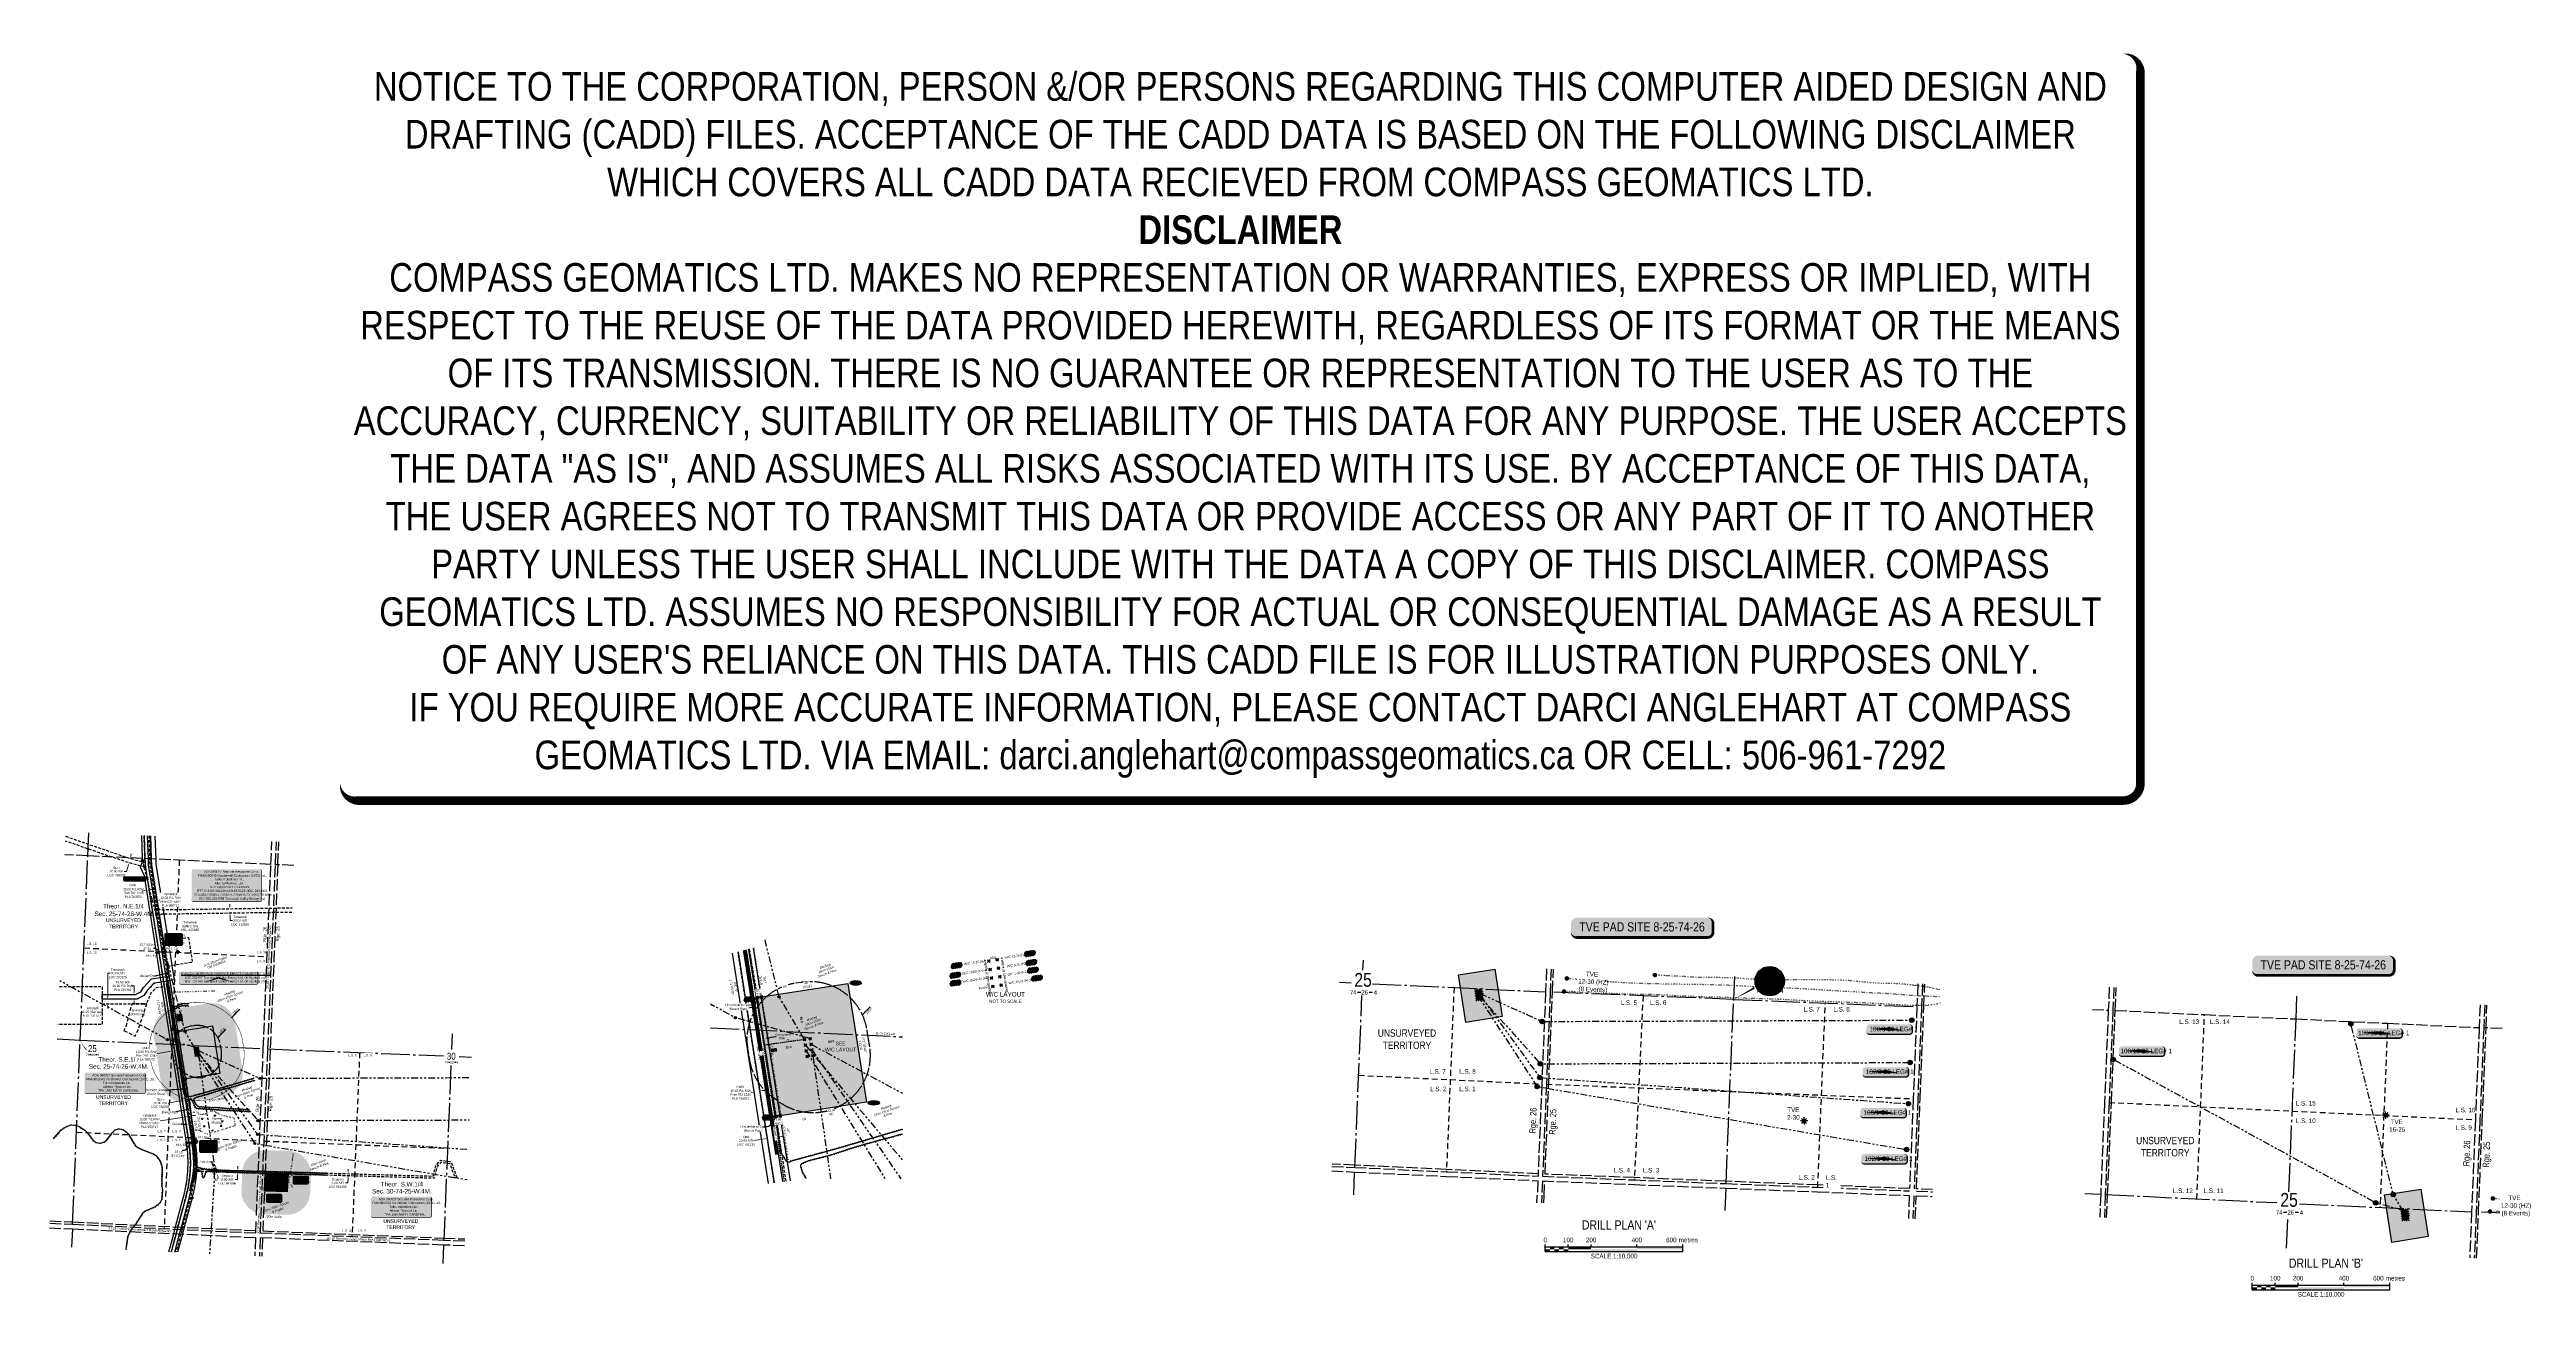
# Model space of a CAD drawing. Extents: x 318601 to 331416, y 6144887 to 6151717.
# Drawn here: x 318601 to 329413, y 6146271 to 6151717 of the extents above; entities that cross this region are included whole.
import ezdxf
from ezdxf.enums import TextEntityAlignment as Align

# ---------------------------------------------------------------- set-up
doc = ezdxf.new("R2010")
doc.units = 0
doc.header["$LTSCALE"] = 5
doc.header["$PDSIZE"] = 0.5
for name, pattern in [('0', [1, 1, 0]), ('foc-ACCESSROAD', [3.75, 2.5, -1.25]), ('foc-BUFFER', [16.75, 15, -1.75]), ('foc-DOT', [1, 0.2, -0.8]), ('foc-DRILLPATH', [14.75, 6, -1.75, 1.75, -1.75, 1.75, -1.75]), ('foc-LSD', [8, 5, -3]), ('foc-QUARTERLINE', [33, 25, -3, 2, -3]), ('foc-TIELINE', [1.875, 1.25, -0.625]), ('foc-TOPO', [1, 0.2, -0.8]), ('foc-UNSURVEYED', [12.5, 10, -2.5]), ('foc-WHEELTRACKS', [2, 0.4, -1.6]), ('HIDDEN2', [4.7625, 3.175, -1.5875]), ('UG_PIPE', [1.875, 1.25, -0.625])]:
    doc.linetypes.add(name, pattern=pattern)
doc.layers.get('Defpoints').update_dxf_attribs({"color": 9})
for name, color, linetype in [('10', 1, 'Continuous'), ('35', 37, 'Continuous'), ('9', 3, 'Continuous'), ('ABADATA-DRILL', 8, 'foc-DOT'), ('ABADATA-DRILL-T', 8, 'Continuous'), ('AS-PIPE-UG', 44, 'UG_PIPE'), ('AS-PIPE-UG-T', 44, 'Continuous'), ('AS-ROADS', 254, 'Continuous'), ('AS-SURFACE IMPACT', 7, 'Continuous'), ('AS-UNDERLAY-H', 141, 'Continuous'), ('AUX-BUFFER', 7, 'foc-BUFFER'), ('C-AR', 13, 'foc-ACCESSROAD'), ('C-RW', 13, 'Continuous'), ('C-SYMBOL', 7, 'Continuous'), ('C-WS', 13, 'foc-ACCESSROAD'), ('C-WS-S', 13, 'Continuous'), ('CG-NOTES', 7, 'Continuous'), ('D-TXT', 6, 'Continuous'), ('DETAIL-HZ-Existing', 8, 'foc-DOT'), ('DETAIL-T', 7, 'Continuous'), ('F-AR', 190, 'foc-ACCESSROAD'), ('F-RW', 190, 'Continuous'), ('L-BD', 7, 'Continuous'), ('L-MON', 1, 'Continuous'), ('L-QSEC', 8, 'foc-QUARTERLINE'), ('L-ROAD-T', 7, 'Continuous'), ('L-SECLBL', 7, 'Continuous'), ('L-SECQ', 8, 'foc-QUARTERLINE'), ('L-SECTION-LSD', 7, 'foc-LSD'), ('L-TIE', 7, 'foc-TIELINE'), ('L-UNS-T', 3, 'Continuous'), ('L-USEC', 7, 'foc-UNSURVEYED'), ('locations_90c40780-3cd0-4', 7, 'Continuous'), ('P-BUFFER-H 30m', 51, 'Continuous'), ('P-BUFFER-T', 40, 'Continuous'), ('P-ELEVATION', 7, 'Continuous'), ('P-PDRILLPATH', 12, 'foc-DRILLPATH'), ('P-PROPOSED-H', 21, 'Continuous'), ('P-PROPOSED-T', 10, 'Continuous'), ('P-TEMP-BLOCKS', 250, 'Continuous'), ('P-TEMP-H', 41, 'Continuous'), ('P-TEMP_BORROW PIT', 46, 'Continuous'), ('P-TXT', 4, 'Continuous'), ('T-BUSH', 110, '0'), ('T-BUSH-T', 110, 'Continuous'), ('T-EXISTING TFA', 220, 'HIDDEN2'), ('T-EXISTING TFA-T', 220, 'Continuous'), ('T-GENERAL', 48, 'foc-TOPO'), ('T-LOW-AREA', 48, 'foc-TOPO'), ('T-LOW-AREA-T', 48, 'Continuous'), ('T-TIE', 201, 'foc-TIELINE'), ('T-VEGETATION CHANGE', 104, 'foc-TOPO'), ('T-WATER-P3', 48, 'foc-WHEELTRACKS')]:
    doc.layers.add(name, color=color, linetype=linetype)
for name, color, linetype, lineweight in [('AS-GENERAL', 48, 'Continuous', 18), ('C-AR-T', 13, 'Continuous', 9), ('C-RW-T', 13, 'Continuous', 9), ('C-WS-T', 13, 'Continuous', 9), ('F-AR-T', 190, 'Continuous', 9), ('F-RW-T', 190, 'Continuous', 9), ('T-TEXT', 48, 'Continuous', 18), ('T-TIE-T', 201, 'Continuous', 18)]:
    doc.layers.add(name, color=color, linetype=linetype, lineweight=lineweight)
doc.layers.add('DISCLAIMER', color=7, linetype='Continuous', plot=False)
doc.styles.add('100L', font='ARIALN.TTF', dxfattribs={"height": 11})
doc.styles.add('175L', font='ARIALN.TTF', dxfattribs={"height": 20})
doc.styles.add('80', font='ARIALN.TTF', dxfattribs={"height": 10})
doc.styles.add('80CG', font='ARIALN.TTF', dxfattribs={"height": 10})
doc.styles.add('80L', font='ARIALN.TTF', dxfattribs={"height": 10})
doc.styles.add('80LS', font='ARIALNI.TTF', dxfattribs={"height": 10})
doc.styles.add('BOLD', font='ARIALNB.TTF')
doc.styles.add('foc-LtypeFont', font='ARIALN.TTF', dxfattribs={"height": 7.35})
doc.styles.add('SIMPLEX', font='ARIALN.TTF')
doc.linetypes.add('foc-TOPO-flowdirection-NOLINE', pattern='A,0,[">",foc-LtypeFont,S=0.3,R=0,X=0,Y=-0.945],-20,[">",foc-LtypeFont,S=0.3,R=0,X=0,Y=-0.945],0', length=20)
doc.dimstyles.new('CG2011', dxfattribs={"dimscale": 5, "dimtxt": 9, "dimasz": 2, "dimexe": 0.2, "dimexo": 0.0625, "dimgap": 0.5, "dimtad": 0, "dimtih": 1, "dimtoh": 1, "dimzin": 0, "dimdsep": 46, "dimtxsty": '80CG', "dimcen": 0.1, "dimse1": 1, "dimse2": 1, "dimclrd": 256, "dimclrt": 256, "dimaunit": 1, "dimadec": 4, "dimazin": 0, "dimtfac": 0.06, "dimtofl": 0, "dimtmove": 0, "dimatfit": 1, "dimfxl": 0.2, "dimtolj": 1, "dimtzin": 0, "dimlwd": -1, "dimarcsym": 0})
doc.dimstyles.new('Compass 5 000', dxfattribs={"dimscale": 5, "dimtxt": 9, "dimasz": 2, "dimexe": 0.2, "dimexo": 0.0625, "dimgap": 0.5, "dimtad": 0, "dimtih": 1, "dimtoh": 1, "dimzin": 0, "dimdsep": 46, "dimtxsty": '80CG', "dimcen": 0.1, "dimse1": 1, "dimse2": 1, "dimclrd": 256, "dimclrt": 256, "dimaunit": 1, "dimadec": 4, "dimazin": 0, "dimtfac": 0.06, "dimtofl": 0, "dimtmove": 0, "dimatfit": 1, "dimfxl": 0.2, "dimtolj": 1, "dimtzin": 0, "dimlwd": -1, "dimarcsym": 0})

# ---------------------------------------------------------------- blocks, each defined once
blk = doc.blocks.new('L-SECLBL')
at = {"layer": '9', "color": 7}
for p, q in [((-5.1, -27.8), (-12.3, -27.8)), ((20.7, -27.8), (13.5, -27.8))]:
    blk.add_line(p, q, dxfattribs=at)
at = {"layer": '10', "color": 2, "style": 'SIMPLEX'}
blk.add_attdef('SEC', text='', height=30, dxfattribs=at).set_placement((0, 0), align=Align.MIDDLE)
at = {"layer": '10', "color": 5, "style": '80L'}
blk.add_attdef('TWP', text='', height=9.5, dxfattribs=at).set_placement((-14.4, -27.4), align=Align.MIDDLE_RIGHT)
blk.add_attdef('RGE', text='', height=9.5, dxfattribs=at).set_placement((3.6, -27.4), align=Align.MIDDLE_CENTER)
blk.add_attdef('MER', text='', height=9.5, dxfattribs=at).set_placement((23.2, -27.4), align=Align.MIDDLE_LEFT)
blk = doc.blocks.new('*U41')
h = blk.add_hatch(color=255)
edge = h.paths.add_edge_path()
edge.add_line((-146, -71), (146, -71))
edge.add_arc((146, -65), 6, 270, 360)
edge.add_line((152, -65), (152, 64))
edge.add_arc((146, 64), 6, 0, 90)
edge.add_line((146, 70), (-146, 70))
edge.add_arc((-146, 64), 6, 90, 180)
edge.add_line((-152, 64), (-152, -65))
edge.add_arc((-146, -65), 6, 180, 270)
at = {"color": 44, "flags": 128}
blk.add_lwpolyline([(-146, -71, 3, 3, 0), (146, -71, 3, 3, 0.414214), (152, -65, 3, 3, 0), (152, 64, 3, 0, 0.414214), (146, 70, 0, 0, 0), (-146, 70, 0, 0, 0.414214), (-152, 64, 0, 0, 0), (-152, -65, 0, 3, 0.414214)], format="xyseb", close=True, dxfattribs=at)
at = {"color": 44, "style": '80'}
blk.add_attdef('ENTER_TEXT_001', (-36, -5), '', height=10, dxfattribs=at)
blk = doc.blocks.new('*U34')
h = blk.add_hatch(color=255)
edge = h.paths.add_edge_path()
edge.add_line((-126, -46), (126, -46))
edge.add_arc((126, -40), 6, 270, 360)
edge.add_line((132, -40), (132, 38))
edge.add_arc((126, 38), 6, 0, 90)
edge.add_line((126, 44), (-126, 44))
edge.add_arc((-126, 38), 6, 90, 180)
edge.add_line((-132, 38), (-132, -40))
edge.add_arc((-126, -40), 6, 180, 270)
at = {"color": 44, "flags": 128}
blk.add_lwpolyline([(-126, -46, 3, 3, 0), (126, -46, 3, 3, 0.414214), (132, -40, 3, 3, 0), (132, 38, 3, 0, 0.414214), (126, 44, 0, 0, 0), (-126, 44, 0, 0, 0.414214), (-132, 38, 0, 0, 0), (-132, -40, 0, 3, 0.414214)], format="xyseb", close=True, dxfattribs=at)
at = {"color": 44, "style": '80'}
blk.add_attdef('ENTER_TEXT_001', (-36, -5), '', height=10, dxfattribs=at)
blk = doc.blocks.new('*D35')
at = {"layer": 'C-AR-T', "transparency": 16777216}
for p, q in [((319388, 6147978), (319388, 6147988)), ((319389, 6147938), (319389, 6147916)), ((319389, 6147916), (319399, 6147916))]:
    blk.add_line(p, q, dxfattribs=at)
for points in [[(319390, 6147978), (319386, 6147978), (319388, 6147968)], [(319390, 6147938), (319387, 6147938), (319388, 6147948)]]:
    blk.add_solid(points, dxfattribs=at)
at = {"layer": 'Defpoints', "color": 0, "transparency": 16777216}
for p in [(319388, 6147968), (319429, 6147969), (319429, 6147949)]:
    blk.add_point(p, dxfattribs=at)
at = {"layer": 'C-AR-T', "transparency": 16777216, "insert": (319433, 6147916), "char_height": 10, "attachment_point": 5, "style": '80CG'}
blk.add_mtext('\\A1;Tamarack \\P20.00 A/R\\PLOC 112520', dxfattribs=at)
blk = doc.blocks.new('*D36')
at = {"layer": 'C-AR-T', "transparency": 16777216}
for p, q in [((318855, 6147583), (318855, 6147686)), ((318855, 6147686), (318865, 6147686)), ((318855, 6147543), (318855, 6147533))]:
    blk.add_line(p, q, dxfattribs=at)
for points in [[(318853, 6147583), (318856, 6147583), (318855, 6147573)], [(318853, 6147543), (318856, 6147543), (318855, 6147553)]]:
    blk.add_solid(points, dxfattribs=at)
at = {"layer": 'Defpoints', "color": 0, "transparency": 16777216}
for p in [(318925, 6147573), (318855, 6147553), (318925, 6147553)]:
    blk.add_point(p, dxfattribs=at)
at = {"layer": 'C-AR-T', "transparency": 16777216, "insert": (318899, 6147686), "char_height": 10, "attachment_point": 5, "style": '80CG'}
blk.add_mtext('\\A1;Tamarack\\P20.00 A/R^JLOC 231929', dxfattribs=at)
blk = doc.blocks.new('*D37')
at = {"layer": 'Defpoints', "color": 0, "transparency": 16777216}
for p in [(318947, 6148168), (318967, 6148163), (318972, 6148182)]:
    blk.add_point(p, dxfattribs=at)
at = {"layer": 'F-AR-T', "transparency": 16777216}
for p, q in [((318937, 6148131), (318927, 6148131)), ((318945, 6148159), (318937, 6148131)), ((318956, 6148197), (318958, 6148207))]:
    blk.add_line(p, q, dxfattribs=at)
for points in [[(318943, 6148159), (318946, 6148158), (318947, 6148168)], [(318954, 6148198), (318957, 6148197), (318953, 6148188)]]:
    blk.add_solid(points, dxfattribs=at)
at = {"layer": 'F-AR-T', "transparency": 16777216, "insert": (318893, 6148131), "char_height": 10, "attachment_point": 5, "style": '80CG'}
blk.add_mtext('\\A1;Spur\\P20.00 A/R^JLOC 780233', dxfattribs=at)
blk = doc.blocks.new('GAS')
h = blk.add_hatch(color=255)
h.dxf.hatch_style = 1
edge = h.paths.add_edge_path()
edge.add_arc((0, 0), 0.9, 0, 360)
for p, q in [((-0.8, 0), (-1.6, 0)), ((-0.6, 0.6), (-1.1, 1.1)), ((0, 0.8), (0, 1.6)), ((0.6, 0.6), (1.1, 1.1)), ((1.6, 0), (0.8, 0)), ((-0.6, -0.6), (-1.1, -1.1)), ((0, -0.8), (0, -1.6)), ((1.1, -1.1), (0.6, -0.6))]:
    blk.add_line(p, q)
blk.add_circle((0, 0), 0.8)
blk = doc.blocks.new('*D38')
at = {"layer": 'C-RW-T', "transparency": 16777216}
for p, q in [((318970, 6147631), (318960, 6147631)), ((318970, 6147604), (318970, 6147631)), ((318970, 6147563), (318970, 6147553))]:
    blk.add_line(p, q, dxfattribs=at)
for points in [[(318971, 6147604), (318968, 6147604), (318970, 6147594)], [(318972, 6147563), (318968, 6147563), (318970, 6147573)]]:
    blk.add_solid(points, dxfattribs=at)
at = {"layer": 'Defpoints', "color": 0, "transparency": 16777216}
for p in [(318960, 6147594), (318960, 6147573), (318970, 6147594)]:
    blk.add_point(p, dxfattribs=at)
at = {"layer": 'C-RW-T', "transparency": 16777216, "insert": (318920, 6147631), "char_height": 10, "attachment_point": 5, "style": '80CG'}
blk.add_mtext('\\A1;Tamarack\\P20.00 P/L R/W\\PPLA 230951', dxfattribs=at)
blk = doc.blocks.new('*D39')
at = {"layer": 'Defpoints', "color": 0, "transparency": 16777216}
for p in [(319026, 6148048), (319026, 6148047), (319036, 6148049)]:
    blk.add_point(p, dxfattribs=at)
at = {"layer": 'F-RW-T', "transparency": 16777216}
for p, q in [((319016, 6148047), (319006, 6148045)), ((319046, 6148051), (319055, 6148053))]:
    blk.add_line(p, q, dxfattribs=at)
for points in [[(319016, 6148048), (319016, 6148045), (319026, 6148048)], [(319045, 6148053), (319046, 6148050), (319036, 6148050)]]:
    blk.add_solid(points, dxfattribs=at)
at = {"layer": 'F-RW-T', "transparency": 16777216, "insert": (318967, 6148045), "char_height": 10, "attachment_point": 5, "style": '80CG'}
blk.add_mtext('\\A1;CNRL\\P10.06 P/L R/W\\PPlan 792 1240\\PPLA 780072', dxfattribs=at)
blk = doc.blocks.new('*D40')
at = {"layer": 'C-RW-T', "transparency": 16777216}
for p, q in [((319080, 6148005), (319090, 6148007)), ((319049, 6148000), (319039, 6147999))]:
    blk.add_line(p, q, dxfattribs=at)
for points in [[(319080, 6148007), (319080, 6148004), (319070, 6148004)], [(319048, 6148002), (319049, 6147999), (319058, 6148002)]]:
    blk.add_solid(points, dxfattribs=at)
at = {"layer": 'C-RW-T', "transparency": 16777216, "insert": (319129, 6148007), "char_height": 10, "attachment_point": 5, "style": '80CG', "bg_fill": 3, "box_fill_scale": 1.1, "bg_fill_color": 256, "bg_fill_true_color": 13158600, "bg_fill_transparency": 0}
blk.add_mtext('\\A1;Tamarack\\P12.00 P/L R/W\\PPlan 032 5407\\PPLA 990717', dxfattribs=at)
at = {"layer": 'Defpoints', "color": 0, "transparency": 16777216}
for p in [(319070, 6148004), (319060, 6147995), (319071, 6147997)]:
    blk.add_point(p, dxfattribs=at)
blk = doc.blocks.new('*U45')
h = blk.add_hatch(color=255)
edge = h.paths.add_edge_path()
edge.add_line((-126, -46), (126, -46))
edge.add_arc((126, -40), 6, 270, 360)
edge.add_line((132, -40), (132, 38))
edge.add_arc((126, 38), 6, 0, 90)
edge.add_line((126, 44), (-126, 44))
edge.add_arc((-126, 38), 6, 90, 180)
edge.add_line((-132, 38), (-132, -40))
edge.add_arc((-126, -40), 6, 180, 270)
at = {"color": 44, "flags": 128}
blk.add_lwpolyline([(-126, -46, 3, 3, 0), (126, -46, 3, 3, 0.414214), (132, -40, 3, 3, 0), (132, 38, 3, 0, 0.414214), (126, 44, 0, 0, 0), (-126, 44, 0, 0, 0.414214), (-132, 38, 0, 0, 0), (-132, -40, 0, 3, 0.414214)], format="xyseb", close=True, dxfattribs=at)
at = {"color": 44, "style": '80'}
blk.add_attdef('ENTER_TEXT_001', (-36, -5), '', height=10, dxfattribs=at)
blk = doc.blocks.new('*D42')
at = {"layer": 'Defpoints', "color": 0, "transparency": 16777216}
for p in [(319136, 6147346), (319146, 6147281), (319156, 6147282)]:
    blk.add_point(p, dxfattribs=at)
at = {"layer": 'F-RW-T', "transparency": 16777216}
for p, q in [((319126, 6147345), (319062, 6147335)), ((319156, 6147349), (319166, 6147351))]:
    blk.add_line(p, q, dxfattribs=at)
for points in [[(319126, 6147346), (319126, 6147343), (319136, 6147346)], [(319156, 6147351), (319156, 6147348), (319146, 6147348)]]:
    blk.add_solid(points, dxfattribs=at)
at = {"layer": 'F-RW-T', "transparency": 16777216, "insert": (319023, 6147335), "char_height": 10, "attachment_point": 5, "style": '80CG', "bg_fill": 3, "box_fill_scale": 1.1, "bg_fill_color": 256, "bg_fill_true_color": 13158600, "bg_fill_transparency": 0}
blk.add_mtext('\\A1;CNRL\\P10.06 P/L R/W\\PPlan 792 1240\\PPLA 780072', dxfattribs=at)
blk = doc.blocks.new('*D43')
at = {"layer": 'C-RW-T', "transparency": 16777216}
for p, q in [((319197, 6147060), (319076, 6147041)), ((319228, 6147065), (319238, 6147066))]:
    blk.add_line(p, q, dxfattribs=at)
for points in [[(319196, 6147061), (319197, 6147058), (319206, 6147061)], [(319228, 6147066), (319228, 6147063), (319218, 6147063)]]:
    blk.add_solid(points, dxfattribs=at)
at = {"layer": 'Defpoints', "color": 0, "transparency": 16777216}
for p in [(319187, 6147185), (319199, 6147187), (319218, 6147063)]:
    blk.add_point(p, dxfattribs=at)
at = {"layer": 'C-RW-T', "transparency": 16777216, "insert": (319037, 6147041), "char_height": 10, "attachment_point": 5, "style": '80CG', "bg_fill": 3, "box_fill_scale": 1.1, "bg_fill_color": 256, "bg_fill_true_color": 13158600, "bg_fill_transparency": 0}
blk.add_mtext('\\A1;Tamarack\\P12.00 P/L R/W\\PPlan 032 5407\\PPLA 990717', dxfattribs=at)
blk = doc.blocks.new('*D44')
at = {"layer": 'Defpoints', "color": 0, "transparency": 16777216}
for p in [(319155, 6147293), (319174, 6147296), (319200, 6147133)]:
    blk.add_point(p, dxfattribs=at)
at = {"layer": 'F-AR-T', "transparency": 16777216}
for p, q in [((319170, 6147129), (319119, 6147120)), ((319210, 6147135), (319220, 6147136))]:
    blk.add_line(p, q, dxfattribs=at)
for points in [[(319170, 6147130), (319171, 6147127), (319180, 6147130)], [(319210, 6147136), (319210, 6147133), (319200, 6147133)]]:
    blk.add_solid(points, dxfattribs=at)
at = {"layer": 'F-AR-T', "transparency": 16777216, "insert": (319085, 6147120), "char_height": 10, "attachment_point": 5, "style": '80CG'}
blk.add_mtext('\\A1;Spur\\P20.00 A/R^JLOC 780233', dxfattribs=at)
blk = doc.blocks.new('fdia')
at = {"color": 255, "const_width": 1}
blk.add_lwpolyline([(-0.5, 0, 1), (0.5, 0, 1)], format="xyb", close=True, dxfattribs=at)
blk = doc.blocks.new('Fdiaa')
blk.add_blockref('fdia', (0, 0))
blk = doc.blocks.new('fdib')
at = {"color": 1, "const_width": 1.6}
blk.add_lwpolyline([(-0.4, 0, 1), (0.4, 0, 1)], format="xyb", close=True, dxfattribs=at)
at = {"color": 1}
blk.add_circle((0, 0), 0.8, dxfattribs=at)
blk = doc.blocks.new('Fdibb')
blk.add_blockref('fdib', (0, 0))
blk = doc.blocks.new('fdicc')
for name in ['Fdibb', 'Fdiaa']:
    blk.add_blockref(name, (0, 0))
blk = doc.blocks.new('FDI')
blk.add_blockref('fdicc', (0, 0))
blk = doc.blocks.new('MUSK')
at = {"layer": 'T-GENERAL', "linetype": 'Continuous'}
for centre, radius, start, end in [((-0.9, 0), 0.856, 357.7915, 88.2897), ((1.9, 0.2), 1.86, 140.732, 184.6871), ((1.9, -0.8), 2.08, 122.4427, 157.2145)]:
    blk.add_arc(centre, radius, start, end, dxfattribs=at)
blk = doc.blocks.new('*U47')
h = blk.add_hatch(color=254)
edge = h.paths.add_edge_path()
edge.add_line((-34, -28), (34, -28))
edge.add_arc((34, -22), 6, 270, 360)
edge.add_line((40, -22), (40, 21))
edge.add_arc((34, 21), 6, 0, 90)
edge.add_line((34, 27), (-34, 27))
edge.add_arc((-34, 21), 6, 90, 180)
edge.add_line((-40, 21), (-40, -22))
edge.add_arc((-34, -22), 6, 180, 270)
at = {"color": 1, "flags": 128}
blk.add_lwpolyline([(-34, -28, 3, 3, 0), (34, -28, 3, 3, 0.414214), (40, -22, 3, 3, 0), (40, 21, 3, 0, 0.414214), (34, 27, 0, 0, 0), (-34, 27, 0, 0, 0.414214), (-40, 21, 0, 0, 0), (-40, -22, 0, 3, 0.414214)], format="xyseb", close=True, dxfattribs=at)
blk.add_lwpolyline([(-19, -17, 0, 10, 0), (0, 0, 5, 5, 0)], format="xyseb", dxfattribs=at)
at = {"color": 1, "style": '80'}
blk.add_attdef('ENTER_TEXT_001', (-36, -5), '', height=10, dxfattribs=at)
blk = doc.blocks.new('RP')
at = {"layer": '35', "color": 3}
blk.add_circle((0, 0), 10, dxfattribs=at)
at = {"layer": '35', "color": 3, "style": '80'}
blk.add_attdef('RP_001', (-32, 6), '', height=10, dxfattribs=at)
blk = doc.blocks.new('TEMP')
h = blk.add_hatch(color=255)
h.dxf.hatch_style = 1
h.paths.add_polyline_path([(0, 0.3), (-0.7, 1.2), (-0.7, 0.7), (-1.2, 0.7), (-0.3, 0), (-1.2, -0.7), (-0.7, -0.7), (-0.7, -1.2), (0, -0.3), (0.7, -1.2), (0.7, -0.7), (1.2, -0.7), (0.3, 0), (1.2, 0.7), (0.7, 0.7), (0.7, 1.2)])
h.paths.add_polyline_path([(0.6, 0.8), (0.6, 0.6), (0.8, 0.6), (0.1, 0), (0.8, -0.6), (0.6, -0.6), (0.6, -0.8), (0, -0.1), (-0.6, -0.8), (-0.6, -0.6), (-0.8, -0.6), (-0.1, 0), (-0.8, 0.6), (-0.6, 0.6), (-0.6, 0.8), (0, 0.1)], flags=16)
h = blk.add_hatch(color=1)
h.dxf.hatch_style = 1
h.paths.add_polyline_path([(0, 0.1), (-0.6, 0.8), (-0.6, 0.6), (-0.8, 0.6), (-0.1, 0), (-0.8, -0.6), (-0.6, -0.6), (-0.6, -0.8), (0, -0.1), (0.6, -0.8), (0.6, -0.6), (0.8, -0.6), (0.1, 0), (0.8, 0.6), (0.6, 0.6), (0.6, 0.8)])
at = {"color": 1}
for p, q in [((-0.1, 0), (0.1, 0)), ((0, 0.1), (0, -0.1))]:
    blk.add_line(p, q, dxfattribs=at)
at = {"color": 255, "flags": 128}
blk.add_lwpolyline([(-0.3, 0), (-1.2, 0.7), (-0.7, 0.7), (-0.7, 1.2), (0, 0.3), (0.7, 1.2), (0.7, 0.7), (1.2, 0.7), (0.3, 0), (1.2, -0.7), (0.7, -0.7), (0.7, -1.2), (0, -0.3), (-0.7, -1.2), (-0.7, -0.7), (-1.2, -0.7)], close=True, dxfattribs=at)
at = {"color": 1, "flags": 128}
blk.add_lwpolyline([(-0.1, 0), (-0.8, 0.6), (-0.6, 0.6), (-0.6, 0.8), (0, 0.1), (0.6, 0.8), (0.6, 0.6), (0.8, 0.6), (0.1, 0), (0.8, -0.6), (0.6, -0.6), (0.6, -0.8), (0, -0.1), (-0.6, -0.8), (-0.6, -0.6), (-0.8, -0.6)], close=True, dxfattribs=at)
blk = doc.blocks.new('*D50')
at = {"layer": 'Defpoints', "color": 0, "transparency": 16777216}
for p in [(321692, 6147234), (321742, 6147242), (321784, 6146973)]:
    blk.add_point(p, dxfattribs=at)
at = {"layer": 'F-AR-T', "transparency": 16777216}
for p, q in [((321725, 6146964), (321675, 6146956)), ((321794, 6146974), (321804, 6146976))]:
    blk.add_line(p, q, dxfattribs=at)
for points in [[(321724, 6146965), (321725, 6146962), (321734, 6146965)], [(321794, 6146976), (321794, 6146973), (321784, 6146973)]]:
    blk.add_solid(points, dxfattribs=at)
at = {"layer": 'F-AR-T', "transparency": 16777216, "insert": (321641, 6146956), "char_height": 10, "attachment_point": 5, "style": '80CG'}
blk.add_mtext('\\A1;Spur\\P20.00 A/R^JLOC 780233', dxfattribs=at)
blk = doc.blocks.new('*D51')
at = {"layer": 'F-RW-T', "transparency": 16777216}
for p, q in [((321667, 6147167), (321657, 6147165)), ((321712, 6147174), (321722, 6147175))]:
    blk.add_line(p, q, dxfattribs=at)
for points in [[(321667, 6147168), (321667, 6147165), (321677, 6147168)], [(321712, 6147175), (321712, 6147172), (321702, 6147172)]]:
    blk.add_solid(points, dxfattribs=at)
at = {"layer": 'F-RW-T', "transparency": 16777216, "insert": (321618, 6147165), "char_height": 10, "attachment_point": 5, "style": '80CG', "bg_fill": 3, "box_fill_scale": 1.1, "bg_fill_color": 256, "bg_fill_true_color": 13158600, "bg_fill_transparency": 0}
blk.add_mtext('\\A1;CNRL\\P10.06 P/L R/W\\PPlan 792 1240\\PPLA 780072', dxfattribs=at)
at = {"layer": 'Defpoints', "color": 0, "transparency": 16777216}
for p in [(321672, 6147203), (321677, 6147168), (321696, 6147207)]:
    blk.add_point(p, dxfattribs=at)
blk = doc.blocks.new('wa')
at = {"layer": 'P-ELEVATION'}
h = blk.add_hatch(color=111, dxfattribs=at)
h.dxf.hatch_style = 1
edge = h.paths.add_edge_path()
edge.add_arc((-17, -4), 6.1, 215, 325)
edge.add_arc((-7, -4), 6.1, 215, 325)
edge.add_arc((3, -4), 6.1, 215, 325)
edge.add_arc((13, -4), 6.1, 215, 325)
edge.add_arc((18, -4), 4.32, 263.4336, 373.4336)
edge.add_arc((19, 2), 6.1, 305, 415)
edge.add_arc((17, 4), 5.69, 30.6955, 140.6955)
edge.add_arc((8, 4), 6.1, 35, 145)
edge.add_arc((-2, 4), 6.1, 35, 145)
edge.add_arc((-12, 4), 6.1, 35, 145)
edge.add_arc((-18, 4), 4.33, 75.4261, 185.4261)
edge.add_arc((-18, -2), 6.96, 125, 235)
at = {"color": 240, "flags": 128}
blk.add_lwpolyline([(-22, -8, 0.520567), (-12, -8, 0.520567), (-2, -8, 0.520567), (8, -8, 0.520567), (18, -8, 0.520567), (22, -3, 0.520567), (22, 7, 0.520567), (13, 8, 0.520567), (3, 8, 0.520567), (-7, 8, 0.520567), (-17, 8, 0.520567), (-22, 3, 0.520567)], format="xyb", close=True, dxfattribs=at)
at = {"layer": 'P-ELEVATION', "color": 240, "flags": 128}
blk.add_lwpolyline([(0, 0, 12.5, 0, 0), (-12, -6, 0, 0, 0)], format="xyseb", dxfattribs=at)
at = {"layer": 'P-ELEVATION', "color": 240, "style": '80'}
blk.add_attdef('ELEVATION', text='', height=10, dxfattribs=at).set_placement((0, 0), align=Align.MIDDLE_CENTER)
blk = doc.blocks.new('we')
at = {"layer": 'P-ELEVATION'}
h = blk.add_hatch(color=111, dxfattribs=at)
h.dxf.hatch_style = 1
edge = h.paths.add_edge_path()
edge.add_ellipse((0, 0), major_axis=(-24.4, 0), ratio=0.410256, start_angle=0, end_angle=360)
at = {"layer": 'P-ELEVATION', "color": 7, "flags": 128}
blk.add_lwpolyline([(0, 0, 12.5, 0, 0), (-12, -6, 0, 0, 0)], format="xyseb", dxfattribs=at)
at = {"layer": 'P-ELEVATION', "color": 7}
blk.add_ellipse((0, 0), major_axis=(-24.4, 0), ratio=0.410256, dxfattribs=at)
at = {"layer": 'P-ELEVATION', "style": '80'}
blk.add_attdef('ELEVATION', text='', height=10, dxfattribs=at).set_placement((0, 0), align=Align.MIDDLE_CENTER)
blk = doc.blocks.new('plbh')
at = {"layer": 'L-MON'}
h = blk.add_hatch(color=255, dxfattribs=at)
h.dxf.hatch_style = 1
edge = h.paths.add_edge_path()
edge.add_arc((0, 0), 1.16, 0, 360)
h = blk.add_hatch(color=256, dxfattribs=at)
h.dxf.hatch_style = 1
h.paths.add_polyline_path([(-0.96, 0, 1), (0.96, 0, 1)])
h.paths.add_polyline_path([(0.91, 0, -1), (-0.91, 0, -1)], flags=16)
h.paths.add_polyline_path([(0.45, 0, -1), (-0.45, 0, -1)], flags=0)
h = blk.add_hatch(color=256, dxfattribs=at)
h.dxf.hatch_style = 1
h.paths.add_polyline_path([(-0.45, 0, 1), (0.45, 0, 1)])
h.paths.add_polyline_path([(0.4, 0, -1), (-0.4, 0, -1)], flags=16)
at = {"layer": 'L-MON', "color": 240}
for radius in [0.96, 0.91, 0.45, 0.4]:
    blk.add_circle((0, 0), radius, dxfattribs=at)
blk = doc.blocks.new('*U48')
h = blk.add_hatch(color=255)
edge = h.paths.add_edge_path()
edge.add_line((-71.5, -11.5), (71.5, -11.5))
edge.add_arc((71.5, -5.5), 6, 270, 360)
edge.add_line((77.5, -5.5), (77.5, 4))
edge.add_arc((71.5, 4), 6, 0, 90)
edge.add_line((71.5, 10), (-71.5, 10))
edge.add_arc((-71.5, 4), 6, 90, 180)
edge.add_line((-77.5, 4), (-77.5, -5.5))
edge.add_arc((-71.5, -5.5), 6, 180, 270)
at = {"color": 14, "flags": 128}
blk.add_lwpolyline([(-71.5, -11.5, 3, 3, 0), (71.5, -11.5, 3, 3, 0.414214), (77.5, -5.5, 3, 3, 0), (77.5, 4, 3, 0, 0.414214), (71.5, 10, 0, 0, 0), (-71.5, 10, 0, 0, 0.414214), (-77.5, 4, 0, 0, 0), (-77.5, -5.5, 0, 3, 0.414214)], format="xyseb", close=True, dxfattribs=at)
at = {"insert": (0, 0), "char_height": 10, "attachment_point": 5, "style": '80'}
blk.add_mtext_dynamic_manual_height_columns('{\\C14;TVE PAD SITE 8-25-74-26}', width=412.226, gutter_width=45, heights=[0], dxfattribs=at)
blk = doc.blocks.new('*U54')
at = {"color": 0}
for p, q in [((-150, 0), (-150, 15)), ((-150, 10), (150.2, 10)), ((-150, 0), (150.2, 0)), ((-100, 10), (-100, 15)), ((-50, 10), (-50, 15)), ((50, 10), (50, 15)), ((150.2, 0), (150.2, 15))]:
    blk.add_line(p, q, dxfattribs=at)
for points in [[(-150, 5), (-140, 5), (-150, 0), (-140, 0)], [(-140, 10), (-130, 10), (-140, 5), (-130, 5)], [(-130, 5), (-120, 5), (-130, 0), (-120, 0)], [(-120, 10), (-110, 10), (-120, 5), (-110, 5)], [(-110, 5), (-100, 5), (-110, 0), (-100, 0)], [(-100, 10), (-50, 10), (-100, 5), (-50, 5)], [(-50, 5), (50, 5), (-50, 0), (50, 0)], [(50, 10), (150.2, 10), (50, 5), (150.2, 5)]]:
    blk.add_solid(points, dxfattribs=at)
at = {"color": 0, "style": '80'}
blk.add_text('metres', height=10, dxfattribs=at).set_placement((162.2, 20), align=Align.CENTER)
at = {"color": 0, "char_height": 10, "style": '80'}
for s, insert, attachment_point in [('0', (-150, 30.2), 2), ('100', (-100, 30.2), 2), ('200', (-50, 30.2), 2), ('400', (50, 30.2), 2), ('600', (136.7, 30.2), 3), ('SCALE 1:10,000', (0.1, -5), 2)]:
    blk.add_mtext(s, dxfattribs=dict(at, insert=insert, attachment_point=attachment_point))
blk = doc.blocks.new('*U55')
h = blk.add_hatch(color=255)
edge = h.paths.add_edge_path()
edge.add_line((-44, -11.5), (44, -11.5))
edge.add_arc((44, -5.5), 6, 270, 360)
edge.add_line((50, -5.5), (50, 4))
edge.add_arc((44, 4), 6, 0, 90)
edge.add_line((44, 10), (-44, 10))
edge.add_arc((-44, 4), 6, 90, 180)
edge.add_line((-50, 4), (-50, -5.5))
edge.add_arc((-44, -5.5), 6, 180, 270)
at = {"color": 1, "flags": 128}
blk.add_lwpolyline([(-44, -11.5, 3, 3, 0), (44, -11.5, 3, 3, 0.414214), (50, -5.5, 3, 3, 0), (50, 4, 3, 0, 0.414214), (44, 10, 0, 0, 0), (-44, 10, 0, 0, 0.414214), (-50, 4, 0, 0, 0), (-50, -5.5, 0, 3, 0.414214)], format="xyseb", close=True, dxfattribs=at)
for points in [[(-40.1, 0.3, 0, 7.5, 0), (0, 0, 0, 0, 0)], [(28.7, -2.4, 0, 7.5, 0), (0, 0, 0, 0, 0)]]:
    blk.add_lwpolyline(points, format="xyseb", dxfattribs=at)
at = {"color": 1, "style": '80'}
blk.add_attdef('ENTER_TEXT_001', (-26.8, -4.9), '', height=10, dxfattribs=at)
blk = doc.blocks.new('*U59')
h = blk.add_hatch(color=191)
edge = h.paths.add_edge_path()
edge.add_line((-29, -20), (29, -20))
edge.add_arc((29, -14), 6, 270, 360)
edge.add_line((35, -14), (35, 12))
edge.add_arc((29, 12), 6, 0, 90)
edge.add_line((29, 18), (-29, 18))
edge.add_arc((-29, 12), 6, 90, 180)
edge.add_line((-35, 12), (-35, -14))
edge.add_arc((-29, -14), 6, 180, 270)
at = {"color": 250, "flags": 128}
blk.add_lwpolyline([(-29, -20, 3, 3, 0), (29, -20, 3, 3, 0.414214), (35, -14, 3, 3, 0), (35, 12, 3, 0, 0.414214), (29, 18, 0, 0, 0), (-29, 18, 0, 0, 0.414214), (-35, 12, 0, 0, 0), (-35, -14, 0, 3, 0.414214)], format="xyseb", close=True, dxfattribs=at)
at = {"flags": 128}
blk.add_lwpolyline([(-15, -7, 0, 7.5, 0), (0, 0, 0, 0, 0)], format="xyseb", dxfattribs=at)
at = {"color": 250}
for tag, p, height, style in [('TEMP_AREA_W1_001', (-9, 2), 12, 'BOLD'), ('ENTER_TEXT_001', (-31, -12), 9, '80')]:
    blk.add_attdef(tag, p, '', height=height, dxfattribs=dict(at, style=style))
blk = doc.blocks.new('WC')
at = {"layer": 'L-MON'}
h = blk.add_hatch(color=255, dxfattribs=at)
h.dxf.hatch_style = 1
edge = h.paths.add_edge_path()
edge.add_arc((0, 0), 0.9, 0, 360)
at = {"layer": 'L-MON', "color": 240, "flags": 128}
for points in [[(-0.6, 0.5), (-1.2, 1.1)], [(0.5, 0.6), (1.1, 1.2)], [(-1.2, -1.2), (-0.6, -0.6)], [(1.2, -1.2), (0.6, -0.6)]]:
    blk.add_lwpolyline(points, dxfattribs=at)
at = {"layer": 'L-MON', "color": 240}
for radius in [0.8, 0.373]:
    blk.add_circle((0, 0), radius, dxfattribs=at)
blk = doc.blocks.new('*U56')
h = blk.add_hatch(color=254)
edge = h.paths.add_edge_path()
edge.add_line((-29, -20), (29, -20))
edge.add_arc((29, -14), 6, 270, 360)
edge.add_line((35, -14), (35, 12))
edge.add_arc((29, 12), 6, 0, 90)
edge.add_line((29, 18), (-29, 18))
edge.add_arc((-29, 12), 6, 90, 180)
edge.add_line((-35, 12), (-35, -14))
edge.add_arc((-29, -14), 6, 180, 270)
at = {"color": 1, "flags": 128}
blk.add_lwpolyline([(-29, -20, 3, 3, 0), (29, -20, 3, 3, 0.414214), (35, -14, 3, 3, 0), (35, 12, 3, 0, 0.414214), (29, 18, 0, 0, 0), (-29, 18, 0, 0, 0.414214), (-35, 12, 0, 0, 0), (-35, -14, 0, 3, 0.414214)], format="xyseb", close=True, dxfattribs=at)
at = {"color": 254, "flags": 128}
blk.add_lwpolyline([(-3, -1, 0, 10, 0), (0, 0, 5, 5, 0)], format="xyseb", dxfattribs=at)
at = {"color": 1, "style": '80'}
blk.add_attdef('ENTER_TEXT_001', (-36, -5), '', height=10, dxfattribs=at)
blk = doc.blocks.new('*D57')
at = {"layer": 'Defpoints', "color": 0, "transparency": 16777216}
for p in [(319903, 6146812), (319903, 6146804), (319904, 6146804)]:
    blk.add_point(p, dxfattribs=at)
at = {"layer": 'F-AR-T', "transparency": 16777216}
for p, q in [((319905, 6146822), (319905, 6146832)), ((319903, 6146771), (319893, 6146771)), ((319904, 6146794), (319903, 6146771))]:
    blk.add_line(p, q, dxfattribs=at)
for points in [[(319903, 6146822), (319906, 6146822), (319904, 6146812)], [(319902, 6146794), (319906, 6146794), (319904, 6146804)]]:
    blk.add_solid(points, dxfattribs=at)
at = {"layer": 'F-AR-T', "transparency": 16777216, "insert": (319859, 6146771), "char_height": 10, "attachment_point": 5, "style": '80CG'}
blk.add_mtext('\\A1;Sequoia \\P8.00 A/R\\PLOC 991096', dxfattribs=at)
blk = doc.blocks.new('*D58')
at = {"layer": 'Defpoints', "color": 0, "transparency": 16777216}
for p in [(319422, 6146817), (319434, 6146825), (319434, 6146817)]:
    blk.add_point(p, dxfattribs=at)
at = {"layer": 'F-AR-T', "transparency": 16777216}
for p, q in [((319423, 6146835), (319423, 6146845)), ((319422, 6146786), (319412, 6146786)), ((319422, 6146807), (319422, 6146786))]:
    blk.add_line(p, q, dxfattribs=at)
for points in [[(319421, 6146835), (319425, 6146835), (319423, 6146825)], [(319421, 6146807), (319424, 6146807), (319422, 6146817)]]:
    blk.add_solid(points, dxfattribs=at)
at = {"layer": 'F-AR-T', "transparency": 16777216, "insert": (319377, 6146786), "char_height": 10, "attachment_point": 5, "style": '80CG'}
blk.add_mtext('\\A1;Sequoia \\P8.00 A/R\\PLOC 991096', dxfattribs=at)
blk = doc.blocks.new('*U60')
h = blk.add_hatch(color=255)
edge = h.paths.add_edge_path()
edge.add_line((-166, -28), (166, -28))
edge.add_arc((166, -22), 6, 270, 360)
edge.add_line((172, -22), (172, 21))
edge.add_arc((166, 21), 6, 0, 90)
edge.add_line((166, 27), (-166, 27))
edge.add_arc((-166, 21), 6, 90, 180)
edge.add_line((-172, 21), (-172, -22))
edge.add_arc((-166, -22), 6, 180, 270)
at = {"color": 1, "flags": 128}
blk.add_lwpolyline([(-166, -28, 3, 3, 0), (166, -28, 3, 3, 0.414214), (172, -22, 3, 3, 0), (172, 21, 3, 0, 0.414214), (166, 27, 0, 0, 0), (-166, 27, 0, 0, 0.414214), (-172, 21, 0, 0, 0), (-172, -22, 0, 3, 0.414214)], format="xyseb", close=True, dxfattribs=at)
for points in [[(-65, -21, 0, 7.5, 0), (0, 0, 0, 0, 0)], [(62, -19, 0, 7.5, 0), (0, 0, 0, 0, 0)]]:
    blk.add_lwpolyline(points, format="xyseb", dxfattribs=at)
at = {"color": 1, "style": '80'}
blk.add_attdef('ENTER_TEXT_001', (-27, -5), '', height=10, dxfattribs=at)
blk = doc.blocks.new('Disclaimer_Legal')
at = {"layer": 'DISCLAIMER', "color": 254, "flags": 128}
blk.add_lwpolyline([(-3613, -1105, 37.5, 37.5, 0), (4096, -1105, 37.5, 37.5, 0.414214), (4171, -1030, 37.5, 37.5, 0), (4171, 2079, 37.5, 0, 0.414214), (4096, 2154, 0, 0, 0), (-3613, 2154, 0, 0, 0.414214), (-3688, 2079, 0, 0, 0), (-3688, -1030, 0, 37.5, 0.414214)], format="xyseb", close=True, dxfattribs=at)
at = {"layer": 'DISCLAIMER', "color": 254, "insert": (242, 534), "char_height": 125, "width": 7717.57, "attachment_point": 5, "style": '80'}
blk.add_mtext('NOTICE TO THE CORPORATION, PERSON &/OR PERSONS REGARDING THIS COMPUTER AIDED DESIGN AND DRAFTING (CADD) FILES. ACCEPTANCE OF THE CADD DATA IS BASED ON THE FOLLOWING DISCLAIMER WHICH COVERS ALL CADD DATA RECIEVED FROM COMPASS GEOMATICS LTD.\\P{\\fArial Narrow|b1|i0|c0|p34;DISCLAIMER}\\PCOMPASS GEOMATICS LTD. MAKES NO REPRESENTATION OR WARRANTIES, EXPRESS OR IMPLIED, WITH RESPECT TO THE REUSE OF THE DATA PROVIDED HEREWITH, REGARDLESS OF ITS FORMAT OR THE MEANS OF ITS TRANSMISSION. THERE IS NO GUARANTEE OR REPRESENTATION TO THE USER AS TO THE ACCURACY, CURRENCY, SUITABILITY OR RELIABILITY OF THIS DATA FOR ANY PURPOSE. THE USER ACCEPTS THE DATA "AS IS", AND ASSUMES ALL RISKS ASSOCIATED WITH ITS USE. BY ACCEPTANCE OF THIS DATA, THE USER AGREES NOT TO TRANSMIT THIS DATA OR PROVIDE ACCESS OR ANY PART OF IT TO ANOTHER PARTY UNLESS THE USER SHALL INCLUDE WITH THE DATA A COPY OF THIS DISCLAIMER. COMPASS GEOMATICS LTD. ASSUMES NO RESPONSIBILITY FOR ACTUAL OR CONSEQUENTIAL DAMAGE AS A RESULT OF ANY USER\'S RELIANCE ON THIS DATA. THIS CADD FILE IS FOR ILLUSTRATION PURPOSES ONLY.\\PIF YOU REQUIRE MORE ACCURATE INFORMATION, PLEASE CONTACT DARCI ANGLEHART AT COMPASS GEOMATICS LTD. VIA EMAIL: darci.anglehart@compassgeomatics.ca OR CELL: 506-961-7292', dxfattribs=at)

msp = doc.modelspace()

# ---------------------------------------------------------------- hatches: boundary and pattern name
at = {"layer": 'AS-UNDERLAY-H'}
h = msp.add_hatch(color=256, dxfattribs=at)
h.dxf.hatch_style = 1
edge = h.paths.add_edge_path()
edge.add_arc((326109.887, 6147651.544), 64.242, 0, 360)
at = {"layer": 'DETAIL-HZ-Existing'}
h = msp.add_hatch(color=256, dxfattribs=at)
h.dxf.hatch_style = 1
edge = h.paths.add_edge_path()
edge.add_arc((325608.772, 6147678.438), 9.999, 0, 360)
at = {"layer": 'P-BUFFER-H 30m'}
h = msp.add_hatch(color=256, dxfattribs=at)
h.dxf.hatch_style = 1
h.paths.add_polyline_path([(319296.504, 6147554.972), (319138.465, 6147530.117, 0.414213562), (319055.225, 6147415.809), (319087.847, 6147208.383, 0.414213562), (319202.156, 6147125.143), (319360.194, 6147149.997, 0.414213562), (319443.435, 6147264.306), (319410.813, 6147471.732, 0.414213562)])
h.paths.add_polyline_path([(319312.038, 6147456.198), (319344.66, 6147248.772), (319186.621, 6147223.917), (319153.999, 6147431.343)], flags=16)
h = msp.add_hatch(color=256, dxfattribs=at)
h.dxf.hatch_style = 1
h.paths.add_polyline_path([(319738.717, 6146728.069), (319741.955, 6146806.999, 0.417828588), (319644.916, 6146911.044), (319544.962, 6146913.911, 0.410607753), (319442.191, 6146818.062), (319438.953, 6146739.131, 0.417828588), (319535.991, 6146635.086), (319635.946, 6146632.219, 0.410607753)])
h.paths.add_polyline_path([(319538.857, 6146735.033), (319542.095, 6146813.964), (319642.05, 6146811.097), (319638.812, 6146732.167)], flags=16)
at = {"layer": 'P-PROPOSED-H'}
h = msp.add_hatch(color=256, dxfattribs=at)
h.dxf.hatch_style = 1
h.paths.add_polyline_path([(324783.935, 6147472.048), (324751.313, 6147679.475), (324909.352, 6147704.329), (324941.974, 6147496.903)])
h = msp.add_hatch(color=256, dxfattribs=at)
h.dxf.hatch_style = 1
h.paths.add_polyline_path([(321772.107, 6147061.193), (321690.552, 6147579.758), (322085.65, 6147641.895), (322167.205, 6147123.33)])
h = msp.add_hatch(color=256, dxfattribs=at)
h.dxf.hatch_style = 1
h.paths.add_polyline_path([(319186.621, 6147223.917), (319153.999, 6147431.343), (319312.038, 6147456.198), (319344.66, 6147248.772)])
h = msp.add_hatch(color=256, dxfattribs=at)
h.dxf.hatch_style = 1
h.paths.add_polyline_path([(328826.094, 6146511.967), (328793.472, 6146719.393), (328951.511, 6146744.248), (328984.133, 6146536.822)])
at = {"layer": 'P-TEMP-H'}
h = msp.add_hatch(color=256, dxfattribs=at)
h.dxf.hatch_style = 1
h.paths.add_polyline_path([(319642.05, 6146811.097), (319542.095, 6146813.964), (319538.857, 6146735.033), (319638.812, 6146732.167)])

# ---------------------------------------------------------------- linework, layer by layer
msp.add_line((320375.385, 6146794.076), (320355.585, 6146794.644))
at = {"color": 1, "flags": 128}
msp.add_lwpolyline([(319642.05, 6146811.097, 0, 8, 0), (319696.677, 6146785.576, 0, 0, 0)], format="xyseb", dxfattribs=at)
at = {"layer": 'ABADATA-DRILL', "flags": 128}
for points in [[(326855.616, 6147614.019), (326847.098, 6147615.678), (326833.66, 6147618.734), (326820.357, 6147621.625), (326806.834, 6147624.065), (326793.351, 6147626.233), (326779.705, 6147628.337), (326766.048, 6147630.412), (326752.343, 6147632.288), (326738.617, 6147633.915), (326724.904, 6147635.362), (326711.219, 6147636.747), (326697.482, 6147638.075), (326683.756, 6147639.201), (326669.982, 6147640.12), (326656.221, 6147640.868), (326642.445, 6147641.486), (326628.653, 6147641.965), (326614.885, 6147642.053), (326601.098, 6147642.161), (326587.316, 6147642.629), (326573.51, 6147643.259), (326559.725, 6147644.158), (326545.977, 6147645.226), (326532.242, 6147646.373), (326518.505, 6147647.7), (326504.917, 6147649.272), (326491.241, 6147650.877), (326477.478, 6147652.315), (326463.775, 6147653.501), (326450.171, 6147654.413), (326436.378, 6147655.122), (326422.571, 6147655.731), (326408.831, 6147656.238), (326395.134, 6147656.593), (326381.353, 6147656.852), (326367.551, 6147657.081), (326353.907, 6147657.253), (326340.098, 6147657.322), (326326.376, 6147657.298), (326312.572, 6147657.237), (326298.827, 6147657.154), (326285.086, 6147657.14), (326271.286, 6147657.169), (326257.521, 6147657.326), (326243.73, 6147657.595), (326229.906, 6147657.775), (326216.136, 6147657.813), (326202.335, 6147657.821), (326188.555, 6147657.85), (326174.815, 6147657.886), (326161.072, 6147657.822), (326147.295, 6147657.7), (326133.557, 6147657.767), (326119.771, 6147657.915), (326106.013, 6147657.982), (326092.239, 6147658.16), (326078.442, 6147658.519), (326064.697, 6147658.926), (326050.899, 6147659.485), (326037.124, 6147660.154), (326023.368, 6147660.781), (326009.698, 6147661.545), (325995.908, 6147662.555), (325982.169, 6147663.612), (325968.41, 6147664.64), (325959.013, 6147665.171), (325949.687, 6147665.449), (325940.09, 6147665.708), (325930.874, 6147666.011), (325921.607, 6147666.276), (325911.991, 6147666.566), (325902.766, 6147666.86), (325893.287, 6147667.094), (325883.958, 6147667.292), (325874.355, 6147667.411), (325864.746, 6147667.38), (325855.204, 6147667.286), (325845.917, 6147667.312), (325836.333, 6147667.39), (325827.007, 6147667.448), (325817.685, 6147667.586), (325808.394, 6147667.752), (325799.072, 6147667.88), (325790.194, 6147668.119), (325780.822, 6147668.509), (325771.693, 6147668.949), (325762.109, 6147669.548), (325752.942, 6147670.29), (325743.766, 6147671.072), (325734.456, 6147671.75), (325725.149, 6147672.267), (325715.93, 6147672.731), (325707.12, 6147673.148), (325697.799, 6147673.555), (325688.547, 6147673.94), (325679.268, 6147674.396), (325669.679, 6147674.865), (325660.449, 6147675.309), (325651.154, 6147675.856), (325641.65, 6147676.461), (325632.417, 6147677.056), (325623.722, 6147677.598), (325608.746, 6147678.516)], [(326853.242, 6147555.632), (326845.778, 6147553.72), (326832.45, 6147550.838), (326818.906, 6147548.554), (326805.348, 6147546.902), (326791.597, 6147545.668), (326777.806, 6147544.926), (326763.98, 6147544.815), (326750.167, 6147545.035), (326736.377, 6147545.303), (326722.621, 6147545.671), (326708.832, 6147546.22), (326695.066, 6147546.848), (326681.294, 6147547.576), (326667.535, 6147548.374), (326653.776, 6147549.182), (326640, 6147550.04), (326626.263, 6147550.897), (326612.506, 6147551.745), (326598.739, 6147552.573), (326584.95, 6147553.372), (326571.15, 6147554.162), (326557.379, 6147554.9), (326543.606, 6147555.598), (326529.822, 6147556.267), (326516.155, 6147556.871), (326502.393, 6147557.348), (326488.569, 6147557.789), (326474.828, 6147558.285), (326461.198, 6147558.808), (326447.398, 6147559.327), (326433.596, 6147559.806), (326419.86, 6147560.173), (326406.153, 6147560.528), (326392.391, 6147561.006), (326378.599, 6147561.495), (326364.954, 6147561.888), (326351.148, 6147562.267), (326337.444, 6147562.702), (326323.652, 6147563.181), (326310.313, 6147563.712), (326296.19, 6147564.414), (326282.41, 6147565.183), (326268.658, 6147565.91), (326254.884, 6147566.599), (326241.081, 6147567.288), (326227.332, 6147568.096), (326213.568, 6147569.004), (326199.801, 6147569.842), (326186.079, 6147570.578), (326172.355, 6147571.255), (326158.59, 6147571.892), (326144.862, 6147572.479), (326131.093, 6147573.017), (326117.345, 6147573.594), (326103.575, 6147574.122), (326089.77, 6147574.531), (326076.013, 6147574.889), (326062.21, 6147575.328), (326048.416, 6147575.767), (326034.65, 6147576.145), (326020.973, 6147576.479), (326007.145, 6147576.819), (325993.373, 6147577.287), (325979.586, 6147577.886), (325970.184, 6147578.287), (325960.854, 6147578.715), (325951.262, 6147579.104), (325942.057, 6147579.427), (325932.792, 6147579.732), (325923.178, 6147580.062), (325914.213, 6147580.385), (325904.489, 6147580.729), (325895.165, 6147581.047), (325885.569, 6147581.346), (325875.95, 6147581.566), (325866.419, 6147581.742), (325857.13, 6147581.948), (325847.551, 6147582.176), (325838.202, 6147582.375), (325828.9, 6147582.532), (325819.617, 6147582.648), (325810.285, 6147582.776), (325801.407, 6147582.996), (325792.034, 6147583.375), (325782.903, 6147583.785), (325773.303, 6147584.215), (325764.134, 6147584.666), (325754.936, 6147585.169), (325745.609, 6147585.667), (325736.299, 6147586.115), (325727.08, 6147586.558), (325718.269, 6147586.975), (325708.95, 6147587.423), (325699.691, 6147587.879), (325690.413, 6147588.365), (325680.837, 6147588.913), (325671.615, 6147589.537), (325662.314, 6147590.194), (325652.823, 6147590.859), (325643.577, 6147591.394), (325634.035, 6147591.79), (325624.552, 6147592.135), (325615.055, 6147592.419), (325605.816, 6147592.624), (325596.487, 6147592.832), (325587.466, 6147592.987), (325577.899, 6147593.025), (325568.341, 6147593.012), (325558.753, 6147593.02), (325549.611, 6147593.15), (325540.022, 6147593.369), (325530.443, 6147593.587), (325520.946, 6147593.851), (325512, 6147594.124), (325502.683, 6147594.382), (325493.676, 6147594.646), (325484.081, 6147594.955), (325474.474, 6147595.225), (325465.078, 6147595.515), (325455.523, 6147595.853), (325446.2, 6147596.2), (325437.328, 6147596.59), (325428.01, 6147597.058), (325418.531, 6147597.522), (325408.963, 6147598.02), (325399.675, 6147598.506), (325390.079, 6147599.055), (325380.794, 6147599.612), (325371.587, 6147600.105), (325362.489, 6147600.594), (325353.211, 6147601.08), (325343.731, 6147601.524), (325334.163, 6147602.012), (325324.587, 6147602.54), (325315.369, 6147603.024), (325306.032, 6147603.542), (325296.466, 6147604.07), (325287.178, 6147604.567), (325277.961, 6147605.06), (325268.848, 6147605.43), (325259.652, 6147605.722), (325245.867, 6147606.111), (325232.096, 6147606.369), (325226.874, 6147606.43), (325211.869, 6147606.598)], [(326854.347, 6147582.811), (326852.343, 6147582.848), (326838.594, 6147583.656), (326825.007, 6147584.507), (326811.285, 6147585.223), (326797.644, 6147585.716), (326783.84, 6147586.155), (326770.044, 6147586.774), (326756.236, 6147587.604), (326742.454, 6147588.573), (326728.714, 6147589.58), (326714.994, 6147590.617), (326701.237, 6147591.705), (326687.508, 6147592.751), (326673.734, 6147593.67), (326659.987, 6147594.517), (326646.233, 6147595.435), (326632.462, 6147596.413), (326618.716, 6147597.291), (326604.945, 6147598.039), (326591.171, 6147598.717), (326577.353, 6147599.307), (326563.566, 6147599.896), (326549.791, 6147600.544), (326536.025, 6147601.423), (326522.261, 6147602.341), (326508.6, 6147603.095), (326494.851, 6147603.872), (326481.034, 6147604.732), (326467.317, 6147605.578), (326453.697, 6147606.341), (326439.906, 6147607.08), (326426.105, 6147607.839), (326412.376, 6147608.636), (326398.698, 6147609.46), (326384.938, 6147610.228), (326371.157, 6147610.987), (326357.531, 6147611.839), (326343.759, 6147612.818), (326330.08, 6147613.853), (326316.316, 6147614.781), (326302.589, 6147615.617), (326288.868, 6147616.373), (326275.086, 6147617.102), (326261.333, 6147617.8), (326247.558, 6147618.458), (326233.752, 6147619.078), (326219.996, 6147619.685), (326206.209, 6147620.294), (326192.43, 6147620.852), (326178.701, 6147621.409), (326164.964, 6147621.995), (326151.196, 6147622.583), (326137.468, 6147623.14), (326123.698, 6147623.668), (326109.949, 6147624.215), (326096.178, 6147624.733), (326082.378, 6147625.252), (326068.63, 6147625.83), (326055.346, 6147626.478), (326041.056, 6147627.277), (326027.32, 6147628.144), (326013.651, 6147628.949), (325999.842, 6147629.738), (325986.095, 6147630.576), (325972.32, 6147631.484), (325962.939, 6147632.135), (325953.613, 6147632.673), (325944.025, 6147633.171), (325934.824, 6147633.584), (325925.558, 6147633.86), (325915.939, 6147634.09), (325906.721, 6147634.303), (325897.242, 6147634.537), (325887.913, 6147634.735), (325878.301, 6147634.884), (325868.691, 6147635.094), (325859.155, 6147635.38), (325849.87, 6147635.686), (325840.294, 6147635.974), (325830.945, 6147636.203), (325821.646, 6147636.42), (325812.358, 6147636.646), (325803.038, 6147636.834), (325794.156, 6147636.963), (325784.782, 6147637.063), (325775.639, 6147637.173), (325766.035, 6147637.272), (325756.842, 6147637.365), (325747.629, 6147637.498), (325738.297, 6147637.616), (325728.973, 6147637.714), (325719.751, 6147637.867), (325710.931, 6147638.034), (325701.6, 6147638.192), (325692.327, 6147638.318), (325683.047, 6147638.504), (325673.449, 6147638.733), (325664.207, 6147638.887), (325654.896, 6147639.034), (325645.375, 6147639.2), (325636.121, 6147639.305), (325626.579, 6147639.441), (325617.088, 6147639.616), (325607.587, 6147639.781), (325598.357, 6147639.965), (325589.026, 6147640.143), (325579.997, 6147640.328), (325570.439, 6147640.576), (325560.894, 6147640.892), (325551.311, 6147641.271), (325542.179, 6147641.651), (325532.599, 6147642.079), (325523.016, 6147642.448), (325513.522, 6147642.792), (325504.577, 6147643.095), (325495.254, 6147643.473), (325486.255, 6147643.917), (325476.67, 6147644.476), (325467.076, 6147645.065), (325457.692, 6147645.645), (325448.148, 6147646.242), (325438.844, 6147646.84), (325429.982, 6147647.449), (325420.68, 6147648.096), (325411.201, 6147648.801), (325401.649, 6147649.438), (325392.364, 6147649.995), (325382.771, 6147650.603), (325373.5, 6147651.269), (325364.301, 6147651.963), (325355.22, 6147652.631), (325345.939, 6147653.287), (325336.477, 6147653.911), (325326.916, 6147654.569), (325317.358, 6147655.306), (325308.15, 6147656.05), (325298.831, 6147656.758), (325289.274, 6147657.505), (325279.996, 6147658.251), (325270.812, 6147659.064), (325261.73, 6147659.943), (325252.558, 6147660.835), (325238.844, 6147662.241), (325223.927, 6147663.847)], [(329341.909, 6146643.808), (329338.624, 6146643.989), (329329.337, 6146644.485), (329320.119, 6146644.979), (329311.007, 6146645.348), (329301.811, 6146645.641), (329288.026, 6146646.029), (329274.255, 6146646.287), (329269.033, 6146646.349), (329254.027, 6146646.517)], [(329343.659, 6146696.473), (329340.99, 6146696.676), (329331.432, 6146697.424), (329322.155, 6146698.17), (329312.97, 6146698.983), (329303.889, 6146699.861), (329294.717, 6146700.753), (329281.003, 6146702.16), (329266.086, 6146703.765)]]:
    msp.add_lwpolyline(points, dxfattribs=at)
at = {"layer": 'AS-PIPE-UG', "flags": 128}
msp.add_lwpolyline([(321809.182, 6146777.773), (321800.201, 6146836.378), (321785.119, 6146931.368), (321770.574, 6147037.085), (321755.826, 6147138.513), (321739.186, 6147238.478), (321728.926, 6147308.185), (321716.801, 6147393.405), (321704.184, 6147468.133), (321691.834, 6147549.79), (321678.264, 6147632.208), (321665.769, 6147708.753), (321653.389, 6147785.625), (321652.534, 6147790.999)], dxfattribs=at)
at = {"layer": 'AS-ROADS', "flags": 128}
for points, const_width in [([(321777.084, 6146895.58), (321642.629, 6147743.36), (321635.752, 6147786.837)], 17.498), ([(319188.612, 6147157.672), (319134.83, 6147496.784), (319111.901, 6147641.754)], 6.999)]:
    msp.add_lwpolyline(points, dxfattribs=dict(at, const_width=const_width))
for points in [[(321777.084, 6146895.58), (321642.629, 6147743.36), (321635.752, 6147786.837)], [(319188.612, 6147157.672), (319134.83, 6147496.784), (319111.901, 6147641.754)], [(319213.412, 6146736.542), (319218.198, 6146759.382), (319224.56, 6146792.335), (319229.162, 6146823.875), (319230.436, 6146839.192), (319230.861, 6146861.025), (319230.023, 6146881.041), (319228.072, 6146903.746), (319225.804, 6146921.992), (319221.258, 6146951.758)], [(319213.412, 6146736.542), (319218.198, 6146759.382), (319224.56, 6146792.335), (319229.162, 6146823.875), (319230.436, 6146839.192), (319230.861, 6146861.025), (319230.023, 6146881.041), (319228.072, 6146903.746), (319225.804, 6146921.992), (319221.258, 6146951.758)]]:
    msp.add_lwpolyline(points, dxfattribs=at)
at = {"layer": 'AS-UNDERLAY-H'}
msp.add_circle((326109.887, 6147651.544), 64.242, dxfattribs=at)
at = {"layer": 'AUX-BUFFER', "color": 251, "linetype": 'foc-BUFFER', "flags": 128}
for points in [[(321857.582, 6147643.983), (321882.276, 6147647.867, -0.414213563), (322168.047, 6147439.767), (322171.931, 6147415.073), (322175.814, 6147390.379), (322179.698, 6147365.686, -0.668178638), (321785.613, 6147124.779), (321757.036, 6147145.589, -0.198912367), (321657.249, 6147308.825), (321653.365, 6147333.518), (321649.482, 6147358.212, -0.414213562)], [(319220.811, 6147457.033), (319230.689, 6147458.587, -0.414213563), (319344.997, 6147375.347), (319346.551, 6147365.469), (319348.104, 6147355.592), (319349.658, 6147345.714, -0.668178638), (319192.024, 6147249.352), (319180.593, 6147257.676, -0.198912367), (319140.678, 6147322.97), (319139.125, 6147332.847), (319137.571, 6147342.725, -0.414213562)]]:
    msp.add_lwpolyline(points, format="xyb", close=True, dxfattribs=at)
at = {"layer": 'C-AR', "flags": 128}
msp.add_lwpolyline([(319658.814, 6147952.042), (319588.737, 6147950.992), (319558.522, 6147950.54), (319087.676, 6147943.489), (319081.018, 6147935.582), (319074.985, 6147928.419), (319070.787, 6147923.435), (319061.433, 6147982.876), (319067.181, 6147978.051), (319075.424, 6147971.107), (319084.525, 6147963.441), (319559.343, 6147970.552), (319589.558, 6147971.005), (319659.624, 6147972.054)], dxfattribs=at)
at = {"layer": 'C-RW', "flags": 128}
for points in [[(319061.248, 6148284.887), (319064.834, 6148184.601), (319065.642, 6148162.035), (319096.867, 6147963.626), (319100.008, 6147943.673), (319118.148, 6147828.419), (319135.258, 6147719.721), (319145.098, 6147657.213), (319126.244, 6147654.247), (319125.327, 6147654.093), (319118.308, 6147652.92), (319099.496, 6147649.153), (319056.544, 6147642.394), (319027.524, 6147610.502), (319012.99, 6147589.338), (318981.671, 6147572.856), (318830.77, 6147572.875), (318830.76, 6147593.484), (318976.749, 6147593.742), (318999.321, 6147605.62), (319011.831, 6147623.836), (319046.508, 6147661.945), (319085.495, 6147668.079), (319095.417, 6147669.64), (319110.366, 6147671.992), (319115.19, 6147672.751), (319122.22, 6147673.856), (319115.495, 6147716.608), (319108.315, 6147762.251), (319105.198, 6147782.04), (319102.096, 6147801.759), (319098.387, 6147825.307), (319081.019, 6147935.583), (319078.761, 6147949.929), (319075.427, 6147971.108), (319045.683, 6148160.115), (319044.773, 6148185.549), (319041.187, 6148285.835)], [(319147.932, 6146469.515), (319168.829, 6146548.472), (319176.723, 6146578.304), (319211.392, 6146709.308), (319212.659, 6146713.914), (319213.886, 6146718.531), (319215.074, 6146723.159), (319216.221, 6146727.796), (319217.328, 6146732.443), (319218.394, 6146737.1), (319219.42, 6146741.766), (319220.405, 6146746.44), (319221.349, 6146751.123), (319222.253, 6146755.814), (319223.116, 6146760.513), (319223.939, 6146765.219), (319224.72, 6146769.932), (319225.461, 6146774.651), (319226.16, 6146779.377), (319226.818, 6146784.109), (319227.435, 6146788.846), (319228.011, 6146793.588), (319228.546, 6146798.335), (319229.039, 6146803.087), (319229.491, 6146807.843), (319229.902, 6146812.603), (319230.272, 6146817.365), (319230.6, 6146822.131), (319230.887, 6146826.9), (319231.132, 6146831.671), (319231.336, 6146836.444), (319231.498, 6146841.218), (319231.619, 6146845.994), (319231.698, 6146850.771), (319231.737, 6146855.548), (319231.733, 6146860.325), (319231.687, 6146865.102), (319231.601, 6146869.878), (319231.473, 6146874.654), (319231.303, 6146879.428), (319231.092, 6146884.201), (319230.839, 6146888.971), (319230.546, 6146893.74), (319230.21, 6146898.505), (319229.834, 6146903.267), (319229.416, 6146908.027), (319228.956, 6146912.781), (319228.456, 6146917.532), (319227.914, 6146922.279), (319227.33, 6146927.02), (319226.706, 6146931.757), (319226.04, 6146936.487), (319225.334, 6146941.212), (319224.587, 6146945.93), (319223.798, 6146950.642), (319157.114, 6147374.703), (319093.356, 6147780.183), (319070.787, 6147923.435), (319061.433, 6147982.876), (319033.687, 6148158.928), (319032.716, 6148186.119), (319029.134, 6148286.404)], [(319147.932, 6146469.515), (319168.829, 6146548.472), (319176.723, 6146578.304), (319211.392, 6146709.308), (319212.659, 6146713.914), (319213.886, 6146718.531), (319215.074, 6146723.159), (319216.221, 6146727.796), (319217.328, 6146732.443), (319218.394, 6146737.1), (319219.42, 6146741.766), (319220.405, 6146746.44), (319221.349, 6146751.123), (319222.253, 6146755.814), (319223.116, 6146760.513), (319223.939, 6146765.219), (319224.72, 6146769.932), (319225.461, 6146774.651), (319226.16, 6146779.377), (319226.818, 6146784.109), (319227.435, 6146788.846), (319228.011, 6146793.588), (319228.546, 6146798.335), (319229.039, 6146803.087), (319229.491, 6146807.843), (319229.902, 6146812.603), (319230.272, 6146817.365), (319230.6, 6146822.131), (319230.887, 6146826.9), (319231.132, 6146831.671), (319231.336, 6146836.444), (319231.498, 6146841.218), (319231.619, 6146845.994), (319231.698, 6146850.771), (319231.737, 6146855.548), (319231.733, 6146860.325), (319231.687, 6146865.102), (319231.601, 6146869.878), (319231.473, 6146874.654), (319231.303, 6146879.428), (319231.092, 6146884.201), (319230.839, 6146888.971), (319230.546, 6146893.74), (319230.21, 6146898.505), (319229.834, 6146903.267), (319229.416, 6146908.027), (319228.956, 6146912.781), (319228.456, 6146917.532), (319227.914, 6146922.279), (319227.33, 6146927.02), (319226.706, 6146931.757), (319226.04, 6146936.487), (319225.334, 6146941.212), (319224.587, 6146945.93), (319223.798, 6146950.642), (319157.114, 6147374.703), (319093.356, 6147780.183), (319070.787, 6147923.435), (319061.433, 6147982.876), (319033.687, 6148158.928), (319032.716, 6148186.119), (319029.134, 6148286.404)], [(319041.187, 6148285.835), (319044.773, 6148185.549), (319045.683, 6148160.115), (319075.424, 6147971.107), (319078.758, 6147949.927), (319081.018, 6147935.582), (319098.391, 6147825.31), (319102.101, 6147801.762), (319106.102, 6147781.465), (319108.32, 6147762.254), (319236.546, 6146952.037), (319236.443, 6146947.78), (319237.205, 6146942.962), (319237.926, 6146938.138), (319238.605, 6146933.307), (319239.242, 6146928.471), (319239.837, 6146923.628), (319240.39, 6146918.782), (319240.901, 6146913.931), (319241.369, 6146909.075), (319241.795, 6146904.215), (319242.18, 6146899.353), (319242.522, 6146894.486), (319242.822, 6146889.617), (319243.079, 6146884.746), (319243.294, 6146879.873), (319243.467, 6146874.998), (319243.598, 6146870.121), (319243.686, 6146865.244), (319243.732, 6146860.366), (319243.735, 6146855.488), (319243.697, 6146850.61), (319243.616, 6146845.732), (319243.492, 6146840.856), (319243.455, 6146839.778), (319243.326, 6146835.981), (319243.147, 6146831.777), (319243.118, 6146831.107), (319242.868, 6146826.235), (319242.575, 6146821.366), (319242.24, 6146816.499), (319241.863, 6146811.636), (319241.443, 6146806.776), (319240.982, 6146801.919), (319240.478, 6146797.067), (319239.932, 6146792.22), (319239.344, 6146787.377), (319238.715, 6146782.54), (319238.043, 6146777.708), (319237.329, 6146772.882), (319236.573, 6146768.063), (319235.776, 6146763.251), (319234.936, 6146758.445), (319234.056, 6146753.647), (319233.133, 6146748.857), (319232.169, 6146744.076), (319231.164, 6146739.302), (319230.116, 6146734.538), (319229.028, 6146729.782), (319227.899, 6146725.036), (319226.728, 6146720.301), (319225.517, 6146715.576), (319224.264, 6146710.861), (319222.97, 6146706.158), (319188.983, 6146577.724), (319181.088, 6146547.891), (319160.192, 6146468.935)], [(319041.187, 6148285.835), (319044.773, 6148185.549), (319045.683, 6148160.115), (319075.424, 6147971.107), (319078.758, 6147949.927), (319081.018, 6147935.582), (319098.391, 6147825.31), (319102.101, 6147801.762), (319105.208, 6147782.046), (319108.32, 6147762.254), (319115.497, 6147716.609), (319169.351, 6147374.124), (319235.638, 6146952.592), (319236.443, 6146947.78), (319237.205, 6146942.962), (319237.926, 6146938.138), (319238.605, 6146933.307), (319239.242, 6146928.471), (319239.837, 6146923.628), (319240.39, 6146918.782), (319240.901, 6146913.931), (319241.369, 6146909.075), (319241.795, 6146904.215), (319242.18, 6146899.353), (319242.522, 6146894.486), (319242.822, 6146889.617), (319243.079, 6146884.746), (319243.294, 6146879.873), (319243.467, 6146874.998), (319243.598, 6146870.121), (319243.686, 6146865.244), (319243.732, 6146860.366), (319243.735, 6146855.488), (319243.697, 6146850.61), (319243.616, 6146845.732), (319243.492, 6146840.856), (319243.455, 6146839.778), (319243.326, 6146835.981), (319243.147, 6146831.777), (319243.118, 6146831.107), (319242.868, 6146826.235), (319242.575, 6146821.366), (319242.24, 6146816.499), (319241.863, 6146811.636), (319241.443, 6146806.776), (319240.982, 6146801.919), (319240.478, 6146797.067), (319239.932, 6146792.22), (319239.344, 6146787.377), (319238.715, 6146782.54), (319238.043, 6146777.708), (319237.329, 6146772.882), (319236.573, 6146768.063), (319235.776, 6146763.251), (319234.936, 6146758.445), (319234.056, 6146753.647), (319233.133, 6146748.857), (319232.169, 6146744.076), (319231.164, 6146739.302), (319230.116, 6146734.538), (319229.028, 6146729.782), (319227.899, 6146725.036), (319226.728, 6146720.301), (319225.517, 6146715.576), (319224.264, 6146710.861), (319222.97, 6146706.158), (319188.983, 6146577.724), (319181.088, 6146547.891), (319160.192, 6146468.935)], [(321802.325, 6146776.886), (321698.339, 6147438.157), (321643.221, 6147788.689)], [(321673.044, 6147796.085), (321833.701, 6146780.943)]]:
    msp.add_lwpolyline(points, dxfattribs=at)
at = {"layer": 'C-WS', "flags": 128}
msp.add_lwpolyline([(319207.028, 6147842.407), (319224.147, 6147733.719), (319115.497, 6147716.609), (319108.32, 6147762.254), (319101.29, 6147761.146), (319095.077, 6147800.655), (319102.101, 6147801.762), (319098.391, 6147825.31), (319207.028, 6147842.407)], close=True, dxfattribs=at)
msp.add_lwpolyline([(318644.289, 6147627.883), (318655.797, 6147627.889), (318830.771, 6147627.86), (318830.759, 6147477.886), (318830.73, 6147462.844), (318637.502, 6147462.861)], dxfattribs=at)
at = {"layer": 'F-AR', "flags": 128}
for points in [[(319132.479, 6146470.247), (319153.377, 6146549.202), (319161.273, 6146579.035), (319196.753, 6146713.095), (319197.999, 6146717.892), (319199.205, 6146722.698), (319200.368, 6146727.516), (319201.49, 6146732.343), (319202.57, 6146737.18), (319203.608, 6146742.026), (319204.604, 6146746.881), (319205.558, 6146751.744), (319206.47, 6146756.615), (319207.339, 6146761.494), (319208.166, 6146766.381), (319208.951, 6146771.274), (319209.694, 6146776.174), (319210.394, 6146781.079), (319211.051, 6146785.992), (319211.667, 6146790.91), (319212.239, 6146795.833), (319212.769, 6146800.76), (319213.256, 6146805.692), (319213.7, 6146810.627), (319214.102, 6146815.567), (319214.461, 6146820.51), (319214.777, 6146825.456), (319215.05, 6146830.404), (319215.281, 6146835.354), (319215.468, 6146840.307), (319215.613, 6146845.261), (319215.715, 6146850.216), (319215.773, 6146855.171), (319215.789, 6146860.127), (319215.762, 6146865.083), (319215.692, 6146870.038), (319215.58, 6146874.993), (319215.424, 6146879.947), (319215.226, 6146884.898), (319214.984, 6146889.849), (319214.7, 6146894.796), (319214.373, 6146899.741), (319214.003, 6146904.683), (319213.59, 6146909.622), (319213.135, 6146914.557), (319212.637, 6146919.487), (319212.097, 6146924.414), (319211.513, 6146929.335), (319210.887, 6146934.252), (319210.219, 6146939.162), (319209.507, 6146944.066), (319208.754, 6146948.965), (319141.688, 6147375.433), (319020.218, 6148147.894), (318999.62, 6148153.701), (318944.197, 6148169.327), (318872.008, 6148193.718), (318819.418, 6148211.492), (318769.086, 6148228.966), (318670.419, 6148263.221)], [(318671.278, 6148284.11), (318769.946, 6148249.855), (318825.904, 6148230.429), (318944.695, 6148190.28), (318950.121, 6148188.453), (319006.184, 6148172.646), (319018.153, 6148169.271), (319017.525, 6148186.837), (319013.948, 6148287.122)], [(319034.007, 6148286.174), (319037.586, 6148185.889), (319038.493, 6148160.519), (319067.181, 6147978.051), (319074.985, 6147928.419), (319095.077, 6147800.655), (319101.29, 6147761.146), (319162.1, 6147374.468), (319228.699, 6146950.974), (319229.466, 6146945.926), (319230.189, 6146940.871), (319230.868, 6146935.812), (319231.504, 6146930.746), (319232.096, 6146925.674), (319232.645, 6146920.599), (319233.15, 6146915.518), (319233.611, 6146910.433), (319234.028, 6146905.345), (319234.401, 6146900.253), (319234.73, 6146895.158), (319235.016, 6146890.06), (319235.257, 6146884.961), (319235.454, 6146879.859), (319235.608, 6146874.756), (319235.717, 6146869.651), (319235.783, 6146864.546), (319235.804, 6146859.44), (319235.782, 6146854.335), (319235.715, 6146849.23), (319235.605, 6146844.125), (319235.482, 6146840.017), (319235.45, 6146839.023), (319235.336, 6146836.017), (319235.252, 6146833.92), (319235.163, 6146832.017), (319235.01, 6146828.82), (319234.724, 6146823.723), (319234.394, 6146818.628), (319234.02, 6146813.537), (319233.602, 6146808.448), (319233.14, 6146803.364), (319232.634, 6146798.283), (319232.085, 6146793.207), (319231.492, 6146788.136), (319230.855, 6146783.07), (319230.174, 6146778.01), (319229.451, 6146772.956), (319228.683, 6146767.909), (319227.872, 6146762.868), (319227.018, 6146757.834), (319226.12, 6146752.808), (319225.179, 6146747.79), (319224.195, 6146742.781), (319223.168, 6146737.779), (319222.097, 6146732.788), (319220.984, 6146727.805), (319219.827, 6146722.832), (319218.628, 6146717.869), (319217.387, 6146712.917), (319216.102, 6146707.975), (319181.72, 6146578.067), (319173.825, 6146548.234), (319152.926, 6146469.279)], [(321655.121, 6147791.64), (321690.552, 6147579.758), (321710.804, 6147437.569), (321772.107, 6147061.193), (321814.457, 6146778.455)], [(321764.815, 6146772.037), (321659.774, 6147439.982), (321606.376, 6147779.552)]]:
    msp.add_lwpolyline(points, dxfattribs=at)
at = {"layer": 'F-RW'}
for points in [[(319122.208, 6146470.733), (319143.105, 6146549.689), (319151, 6146579.522), (319187.029, 6146715.665), (319188.251, 6146720.366), (319189.432, 6146725.077), (319190.573, 6146729.797), (319191.672, 6146734.528), (319192.731, 6146739.267), (319193.749, 6146744.016), (319194.726, 6146748.773), (319195.661, 6146753.539), (319196.556, 6146758.312), (319197.409, 6146763.093), (319198.221, 6146767.882), (319198.991, 6146772.677), (319199.72, 6146777.478), (319200.408, 6146782.286), (319201.053, 6146787.099), (319201.658, 6146791.918), (319202.221, 6146796.741), (319202.741, 6146801.57), (319203.221, 6146806.403), (319203.658, 6146811.24), (319204.054, 6146816.08), (319204.408, 6146820.923), (319204.721, 6146825.77), (319204.991, 6146830.619), (319205.219, 6146835.47), (319205.406, 6146840.324), (319205.55, 6146845.178), (319205.653, 6146850.033), (319205.714, 6146854.89), (319205.732, 6146859.746), (319205.709, 6146864.602), (319205.644, 6146869.458), (319205.537, 6146874.314), (319205.388, 6146879.168), (319205.197, 6146884.021), (319204.965, 6146888.871), (319204.69, 6146893.72), (319204.374, 6146898.566), (319204.015, 6146903.41), (319203.615, 6146908.25), (319203.173, 6146913.086), (319202.69, 6146917.919), (319202.164, 6146922.747), (319201.597, 6146927.57), (319200.989, 6146932.388), (319200.338, 6146937.201), (319199.646, 6146942.008), (319198.913, 6146946.809), (319131.436, 6147375.918), (319068.484, 6147776.274), (319015.766, 6148111.181), (318997.915, 6148148.78), (318999.62, 6148153.701), (319006.184, 6148172.646), (319007.82, 6148177.37), (319007.465, 6148187.312), (319003.886, 6148287.597)], [(319013.948, 6148287.122), (319017.525, 6148186.837), (319018.153, 6148169.271), (319018.534, 6148158.6), (319020.218, 6148147.894), (319141.688, 6147375.433), (319208.754, 6146948.965), (319209.507, 6146944.066), (319210.219, 6146939.162), (319210.887, 6146934.252), (319211.513, 6146929.335), (319212.097, 6146924.414), (319212.637, 6146919.487), (319213.135, 6146914.557), (319213.59, 6146909.622), (319214.003, 6146904.683), (319214.373, 6146899.741), (319214.7, 6146894.796), (319214.984, 6146889.849), (319215.226, 6146884.898), (319215.424, 6146879.947), (319215.58, 6146874.993), (319215.692, 6146870.038), (319215.762, 6146865.083), (319215.789, 6146860.127), (319215.773, 6146855.171), (319215.715, 6146850.216), (319215.613, 6146845.261), (319215.468, 6146840.307), (319215.281, 6146835.354), (319215.05, 6146830.404), (319214.777, 6146825.456), (319214.461, 6146820.51), (319214.102, 6146815.567), (319213.7, 6146810.627), (319213.256, 6146805.692), (319212.769, 6146800.76), (319212.239, 6146795.833), (319211.667, 6146790.91), (319211.051, 6146785.992), (319210.394, 6146781.079), (319209.694, 6146776.174), (319208.951, 6146771.274), (319208.166, 6146766.381), (319207.339, 6146761.494), (319206.47, 6146756.615), (319205.558, 6146751.744), (319204.604, 6146746.881), (319203.608, 6146742.026), (319202.57, 6146737.18), (319201.49, 6146732.343), (319200.368, 6146727.516), (319199.205, 6146722.698), (319197.999, 6146717.892), (319196.753, 6146713.095), (319161.273, 6146579.035), (319153.377, 6146549.202), (319132.479, 6146470.247)], [(321739.875, 6146768.812), (321634.144, 6147441.194), (321581.895, 6147773.481)], [(321606.376, 6147779.552), (321659.774, 6147439.982), (321764.815, 6146772.037)]]:
    msp.add_lwpolyline(points, dxfattribs=at)
at = {"layer": 'L-QSEC'}
for p, q in [((318767.836, 6148198.647), (318771.953, 6148298.552)), ((318734.771, 6147394.695), (318767.836, 6148198.647)), ((318634.892, 6147399.418), (318734.771, 6147394.695)), ((318701.706, 6146590.745), (318734.771, 6147394.695)), ((318734.771, 6147394.695), (319534.169, 6147356.89)), ((319554.267, 6147356.065), (320320.335, 6147325.546)), ((320358.724, 6147421.56), (320355.971, 6147354.151)), ((321486.301, 6147448.231), (322324.491, 6147408.592)), ((320353.114, 6147284.218), (320321.904, 6146520.199)), ((320389.555, 6147322.789), (320443.568, 6147320.637)), ((318700.755, 6146570.653), (318697.467, 6146490.845)), ((320321.104, 6146500.101), (320317.823, 6146419.753))]:
    msp.add_line(p, q, dxfattribs=at)
at = {"layer": 'L-SECLBL', "color": 6, "flags": 128}
for points in [[(325952.071, 6147572.318, 0, 7.999, 0), (326042.785, 6147622.235, 0, 0, 0)], [(318734.771, 6147394.695, 0, 4, 0.099708985), (318763.093, 6147351.282, 0, 0, 0)]]:
    msp.add_lwpolyline(points, format="xyseb", dxfattribs=at)
at = {"layer": 'L-SECQ'}
for p, q in [((325952.071, 6147572.318), (325161.631, 6147603.82)), ((325919.239, 6146768.33), (325952.071, 6147572.318)), ((325956.151, 6147672.224), (325952.071, 6147572.318)), ((325952.071, 6147572.318), (326752.553, 6147540.417)), ((328407.308, 6147486.697), (328411.426, 6147586.603)), ((324293.953, 6146718.881), (324298.069, 6146818.784)), ((329341.725, 6146638.241), (329203.789, 6146643.738))]:
    msp.add_line(p, q, dxfattribs=at)
at = {"layer": 'L-SECQ', "flags": 128}
for points in [[(324334.378, 6147699.975), (324336.14, 6147742.735)], [(324232.145, 6147647.553), (324283.525, 6147645.123)], [(324298.897, 6146838.882), (324329.826, 6147589.503)], [(324375.843, 6147640.757), (325131.483, 6147605.021)], [(328376.21, 6146731.975), (328407.308, 6147486.697)], [(325918.418, 6146748.232), (325914.419, 6146650.31)], [(327484.884, 6146724.805), (327554.624, 6146721.507)], [(327574.716, 6146720.557), (328323.551, 6146685.142)], [(328366.113, 6146486.92), (328371.606, 6146620.232)], [(328422.901, 6146680.444), (329173.642, 6146644.94)]]:
    msp.add_lwpolyline(points, dxfattribs=at)
at = {"layer": 'L-SECTION-LSD'}
for p, q in [((319167.493, 6148179.769), (319134.439, 6147375.796)), ((318751.272, 6147796.674), (319550.66, 6147758.892)), ((324731.753, 6147623.925), (324698.826, 6146819.945)), ((325556.851, 6147588.069), (325518.892, 6146784.276)), ((326319.536, 6146752.384), (326352.312, 6147556.368)), ((327974.449, 6146701.652), (328007.646, 6147505.576)), ((328806.967, 6147467.819), (328773.912, 6146663.844)), ((319134.439, 6147375.796), (319101.448, 6146571.817)), ((319954.507, 6147340.12), (319921.596, 6146536.143)), ((324315.46, 6147240.856), (325114.993, 6147203.017)), ((325135.092, 6147202.216), (325935.655, 6147170.324)), ((325935.655, 6147170.324), (326736.211, 6147138.423)), ((327591.357, 6147122.623), (328390.745, 6147084.722)), ((328390.745, 6147084.722), (329190.132, 6147046.941)), ((318718.239, 6146992.72), (319517.68, 6146954.889)), ((319537.778, 6146954.076), (320338.325, 6146922.187))]:
    msp.add_line(p, q, dxfattribs=at)
at = {"layer": 'L-TIE', "color": 0}
msp.add_line((319106.102, 6147781.465), (319069.41, 6147775.69), dxfattribs=at)
at = {"layer": 'L-USEC'}
for p, q in [((319567.151, 6148160.891), (319571.25, 6148260.798)), ((319587.249, 6148160.091), (319591.342, 6148259.849)), ((319597.298, 6148159.69), (319601.388, 6148259.374)), ((318767.836, 6148198.647), (318667.957, 6148203.364)), ((319567.151, 6148160.891), (318767.836, 6148198.647)), ((319534.169, 6147356.89), (319567.151, 6148160.891)), ((319554.267, 6147356.065), (319587.249, 6148160.067)), ((319597.298, 6148159.69), (319564.317, 6147355.688)), ((319667.111, 6148156.906), (319587.249, 6148160.091)), ((325135.581, 6147704.927), (325131.483, 6147605.021)), ((325155.68, 6147704.124), (325151.581, 6147604.197)), ((325161.631, 6147603.82), (325165.729, 6147703.724)), ((325131.483, 6147605.021), (325114.993, 6147203.017)), ((325151.581, 6147604.197), (325135.091, 6147202.192)), ((325145.14, 6147201.816), (325161.631, 6147603.82)), ((326756.614, 6147640.323), (326752.553, 6147540.417)), ((326776.713, 6147639.522), (326772.65, 6147539.6)), ((326782.7, 6147539.216), (326786.761, 6147639.121)), ((327592.034, 6147625.307), (327587.898, 6147525.402)), ((327612.126, 6147624.358), (327607.991, 6147524.453)), ((327618.038, 6147523.979), (327622.173, 6147623.883)), ((326752.553, 6147540.417), (326736.211, 6147138.423)), ((326772.65, 6147539.6), (326756.309, 6147137.606)), ((326766.358, 6147137.223), (326782.7, 6147539.216)), ((327518.159, 6147528.696), (327587.898, 6147525.402)), ((327587.898, 6147525.402), (327571.26, 6147123.455)), ((327607.996, 6147524.57), (327591.357, 6147122.623)), ((327601.399, 6147122.031), (327618.038, 6147523.979)), ((327618.038, 6147523.979), (328007.646, 6147505.576)), ((328007.646, 6147505.576), (328407.308, 6147486.697)), ((328407.308, 6147486.697), (328806.967, 6147467.819)), ((328806.967, 6147467.819), (329206.623, 6147448.942)), ((329210.722, 6147548.848), (329206.623, 6147448.942)), ((329230.814, 6147547.899), (329226.722, 6147448.141)), ((329236.77, 6147447.74), (329240.86, 6147547.424)), ((319504.294, 6146628.571), (319534.169, 6147356.89)), ((319521.288, 6146552.088), (319554.267, 6147356.065)), ((319564.317, 6147355.688), (319531.749, 6146561.736)), ((329206.623, 6147448.942), (329190.132, 6147046.941)), ((329226.721, 6147448.117), (329210.23, 6147046.117)), ((329220.279, 6147045.741), (329236.77, 6147447.74)), ((329306.533, 6147444.958), (329226.722, 6147448.141)), ((325114.993, 6147203.017), (325098.504, 6146801.02)), ((325135.091, 6147202.192), (325118.602, 6146800.219)), ((325129.063, 6146809.867), (325145.14, 6147201.816)), ((326736.211, 6147138.423), (326720.278, 6146746.487)), ((326756.309, 6147137.606), (326740.376, 6146745.67)), ((326750.425, 6146745.285), (326766.358, 6147137.223)), ((327571.26, 6147123.455), (327554.624, 6146721.507)), ((327591.357, 6147122.623), (327574.721, 6146720.675)), ((327584.763, 6146720.081), (327601.399, 6147122.031)), ((329190.132, 6147046.941), (329173.642, 6146644.94)), ((329210.23, 6147046.117), (329193.739, 6146644.115)), ((329203.789, 6146643.738), (329220.279, 6147045.741)), ((324198.19, 6146823.513), (324298.069, 6146818.784)), ((324199.018, 6146843.611), (324298.897, 6146838.882)), ((324299.311, 6146848.931), (324199.432, 6146853.66)), ((324298.069, 6146818.784), (324697.875, 6146799.853)), ((324299.02, 6146838.876), (324698.826, 6146819.945)), ((324699.113, 6146830.001), (324299.311, 6146848.932)), ((324698.826, 6146819.945), (325098.504, 6146801.02)), ((325098.916, 6146811.069), (324699.113, 6146830.001)), ((324697.875, 6146799.853), (325097.679, 6146780.923)), ((325093.746, 6146685.037), (325094.983, 6146715.184)), ((325097.679, 6146780.923), (325094.983, 6146715.184)), ((325115.078, 6146714.36), (325113.84, 6146684.187)), ((325117.777, 6146780.098), (325115.08, 6146714.36)), ((325117.778, 6146780.122), (325518.092, 6146764.177)), ((325118.602, 6146800.219), (325518.892, 6146784.276)), ((325123.89, 6146683.762), (325125.126, 6146713.909)), ((325125.127, 6146713.909), (325127.827, 6146779.721)), ((325519.326, 6146794.323), (325129.063, 6146809.867)), ((325518.092, 6146764.177), (325918.417, 6146748.232)), ((325518.892, 6146784.276), (325919.218, 6146768.331)), ((325919.649, 6146778.378), (325519.326, 6146794.323)), ((325918.417, 6146748.232), (326318.735, 6146732.286)), ((325919.218, 6146768.331), (326319.536, 6146752.384)), ((326319.964, 6146762.433), (325919.649, 6146778.378)), ((326318.735, 6146732.286), (326719.052, 6146716.34)), ((326319.536, 6146752.384), (326719.853, 6146736.438)), ((326720.278, 6146746.487), (326319.964, 6146762.433)), ((326719.052, 6146716.34), (326714.991, 6146616.434)), ((326739.15, 6146715.523), (326735.088, 6146615.583)), ((326745.136, 6146615.158), (326749.2, 6146715.139)), ((326749.2, 6146715.139), (326818.962, 6146712.36)), ((326750, 6146735.238), (326819.779, 6146732.458)), ((326820.187, 6146742.506), (326750.425, 6146745.285)), ((327554.624, 6146721.507), (327550.489, 6146621.602)), ((327574.721, 6146720.675), (327570.581, 6146620.652)), ((327580.628, 6146620.177), (327584.763, 6146720.081)), ((318602.241, 6146605.523), (318701.997, 6146600.8)), ((318701.997, 6146600.8), (319501.602, 6146562.938)), ((319501.19, 6146552.889), (319503.601, 6146611.683)), ((329173.642, 6146644.94), (329165.421, 6146444.52)), ((329193.739, 6146644.115), (329185.509, 6146443.454)), ((329195.552, 6146442.921), (329203.789, 6146643.738)), ((318601.001, 6146575.376), (318700.755, 6146570.653)), ((318601.828, 6146595.474), (318701.706, 6146590.745)), ((318700.755, 6146570.653), (319500.365, 6146532.791)), ((318701.706, 6146590.745), (319501.19, 6146552.889)), ((319500.365, 6146532.791), (319497.092, 6146452.983)), ((319520.464, 6146531.99), (319517.184, 6146452.031)), ((320321.104, 6146500.101), (319520.464, 6146531.99)), ((320321.904, 6146520.199), (319521.288, 6146552.088)), ((319530.513, 6146531.59), (319527.23, 6146451.556)), ((319531.749, 6146561.736), (320322.335, 6146530.247)), ((320412.401, 6146496.464), (320321.104, 6146500.101)), ((320413.161, 6146516.564), (320321.904, 6146520.199)), ((320322.335, 6146530.247), (320413.541, 6146526.614))]:
    msp.add_line(p, q, dxfattribs=at)
at = {"layer": 'locations_90c40780-3cd0-4'}
for p in [(325608.772, 6147678.485), (325608.772, 6147678.485), (325211.88, 6147606.611), (325211.88, 6147606.611), (325223.919, 6147663.835), (325223.919, 6147663.835), (326259.525, 6147041.965), (326259.525, 6147041.965), (328798.454, 6147067.154), (329254.039, 6146646.529), (329254.039, 6146646.529), (329266.078, 6146703.754), (329266.078, 6146703.754)]:
    msp.add_point(p, dxfattribs=at)
at = {"layer": 'P-PDRILLPATH', "flags": 128}
for points in [[(321896.418, 6147397.048), (321785.643, 6147583.564), (321722.505, 6147838.165)], [(321921.111, 6147400.931), (321594.272, 6147492.503), (321486.301, 6147551.462)], [(328875.818, 6146646.309), (328831.508, 6146720.915), (328646.891, 6147465.37)], [(321900.301, 6147372.354), (322324.491, 6146870.798)], [(321924.995, 6147376.238), (322324.491, 6147162.511)], [(319250.883, 6147330.18), (319322.486, 6146831.625), (319299.332, 6146462.347)], [(321904.185, 6147347.66), (322248.266, 6146789.079)], [(321928.879, 6147351.544), (322317.454, 6146789.079)], [(321932.762, 6147326.85), (322010.717, 6146789.079)]]:
    msp.add_lwpolyline(points, dxfattribs=at)
at = {"layer": 'P-PROPOSED-T', "flags": 128}
for points in [[(324783.935, 6147472.048), (324751.313, 6147679.475), (324909.352, 6147704.329), (324941.974, 6147496.903)], [(321772.107, 6147061.193), (321690.552, 6147579.758), (322085.65, 6147641.895), (322167.205, 6147123.33)], [(319186.621, 6147223.917), (319153.999, 6147431.343), (319312.038, 6147456.198), (319344.66, 6147248.772)], [(328826.094, 6146511.967), (328793.472, 6146719.393), (328951.511, 6146744.248), (328984.133, 6146536.822)]]:
    msp.add_lwpolyline(points, close=True, dxfattribs=at)
at = {"layer": 'T-BUSH', "flags": 128}
for points in [[(322324.491, 6147004.62, -0.358609366), (322316.735, 6147004.523, -0.52056705), (322307.136, 6147001.724, -0.52056705), (322297.537, 6146998.924, -0.52056705), (322287.938, 6146996.125, -0.52056705), (322278.339, 6146993.325, -0.52056705), (322268.74, 6146990.525, -0.52056705), (322259.141, 6146987.726, -0.52056705), (322249.542, 6146984.926, -0.52056705), (322239.943, 6146982.127, -0.52056705), (322230.344, 6146979.327, -0.52056705), (322220.746, 6146976.528, -0.52056705), (322211.151, 6146973.715, -0.52056705), (322201.565, 6146970.87, -0.52056705), (322191.98, 6146968.025, -0.52056705), (322182.394, 6146965.18, -0.52056705), (322172.808, 6146962.335, -0.52056705), (322163.223, 6146959.49, -0.52056705), (322153.637, 6146956.645, -0.52056705), (322144.052, 6146953.8, -0.52056705), (322134.466, 6146950.955, -0.52056705), (322124.881, 6146948.11, -0.52056705), (322115.295, 6146945.265, -0.52056705), (322105.709, 6146942.42, -0.52056705), (322096.124, 6146939.575, -0.52056705), (322086.538, 6146936.73, -0.52056705), (322076.953, 6146933.886, -0.52056705), (322067.349, 6146931.105, -0.52056705), (322057.715, 6146928.426, -0.52056705), (322048.082, 6146925.748, -0.52056705), (322038.448, 6146923.069, -0.52056705), (322028.815, 6146920.391, -0.52056705), (322019.182, 6146917.712, -0.52056705), (322009.548, 6146915.033, -0.52056705), (321999.915, 6146912.355, -0.52056705), (321990.282, 6146909.676, -0.52056705), (321980.648, 6146906.998, -0.52056705), (321971.015, 6146904.319, -0.52056705), (321961.381, 6146901.64, -0.52056705), (321951.738, 6146898.999, -0.52056705), (321942.085, 6146896.392, -0.52056705), (321932.432, 6146893.786, -0.52056705), (321922.779, 6146891.179, -0.52056705), (321913.125, 6146888.572, -0.52056705), (321903.472, 6146885.966, -0.52056705), (321893.819, 6146883.359, -0.52056705), (321884.166, 6146880.753, -0.52056705), (321874.513, 6146878.146, -0.52056705), (321864.87, 6146875.501, -0.52056705), (321855.237, 6146872.823, -0.52056705), (321845.604, 6146870.144, -0.52056705), (321835.97, 6146867.466, -0.52056705), (321827.736, 6146861.918, -0.52056705), (321821.23, 6146864.905, -0.52056705), (321815.595, 6146873.165, -0.52056705), (321809.96, 6146881.425, -0.52056705), (321804.326, 6146889.684, -0.52056705), (321798.691, 6146897.944, -0.52056705), (321796.104, 6146907.405, -0.52056705), (321794.59, 6146917.289, -0.52056705), (321793.077, 6146927.172, -0.52056705), (321791.563, 6146937.056, -0.52056705), (321790.05, 6146946.94, -0.52056705), (321788.536, 6146956.823, -0.52056705), (321787.023, 6146966.707, -0.52056705), (321785.509, 6146976.59, -0.52056705), (321783.995, 6146986.474, -0.52056705), (321782.482, 6146996.358, -0.52056705), (321780.968, 6147006.241, -0.52056705), (321779.455, 6147016.125, -0.52056705), (321777.941, 6147026.009, -0.52056705), (321776.428, 6147035.892, -0.52056705), (321774.914, 6147045.776, -0.52056705), (321773.401, 6147055.659, -0.52056705), (321771.887, 6147065.543, -0.52056705), (321770.373, 6147075.427, -0.52056705), (321768.86, 6147085.31, -0.52056705), (321767.346, 6147095.194, -0.52056705), (321765.833, 6147105.078, -0.52056705), (321764.319, 6147114.961, -0.52056705), (321762.805, 6147124.845, -0.52056705), (321761.291, 6147134.728, -0.52056705), (321759.777, 6147144.612, -0.52056705), (321758.263, 6147154.495, -0.52056705), (321756.749, 6147164.379, -0.52056705), (321755.235, 6147174.263, -0.52056705), (321753.721, 6147184.146, -0.52056705), (321752.207, 6147194.03, -0.52056705), (321750.693, 6147203.913, -0.52056705), (321749.18, 6147213.797, -0.52056705), (321747.666, 6147223.68, -0.52056705), (321746.152, 6147233.564, -0.52056705), (321744.638, 6147243.447, -0.52056705), (321743.124, 6147253.331, -0.52056705), (321741.61, 6147263.215, -0.52056705), (321740.096, 6147273.098, -0.52056705), (321738.582, 6147282.982, -0.52056705), (321737.068, 6147292.865, -0.52056705), (321735.554, 6147302.749, -0.52056705), (321734.012, 6147312.628, -0.52056705), (321732.391, 6147322.495, -0.52056705), (321730.77, 6147332.361, -0.52056705), (321729.149, 6147342.228, -0.52056705), (321727.528, 6147352.094, -0.52056705), (321725.907, 6147361.961, -0.52056705), (321724.287, 6147371.827, -0.52056705), (321722.666, 6147381.694, -0.52056705), (321721.045, 6147391.561, -0.52056705), (321719.424, 6147401.427, -0.52056705), (321717.803, 6147411.294, -0.52056705), (321716.182, 6147421.16, -0.52056705), (321714.561, 6147431.027, -0.52056705), (321712.94, 6147440.894, -0.52056705), (321711.319, 6147450.76, -0.52056705), (321709.698, 6147460.627, -0.52056705), (321708.077, 6147470.493, -0.52056705), (321706.457, 6147480.36, -0.52056705), (321704.836, 6147490.226, -0.52056705), (321703.215, 6147500.093, -0.52056705), (321701.594, 6147509.96, -0.52056705), (321699.973, 6147519.826, -0.52056705), (321698.352, 6147529.693, -0.52056705), (321696.731, 6147539.559, -0.52056705), (321695.11, 6147549.426, -0.52056705), (321693.498, 6147559.294, -0.52056705), (321691.89, 6147569.163, -0.52056705), (321690.281, 6147579.031, -0.52056705), (321688.672, 6147588.9, -0.52056705), (321687.064, 6147598.768, -0.52056705), (321685.455, 6147608.637, -0.52056705), (321683.846, 6147618.506, -0.52056705), (321682.238, 6147628.374, -0.52056705), (321680.629, 6147638.243, -0.52056705), (321679.02, 6147648.111, -0.52056705), (321677.412, 6147657.98, -0.52056705), (321675.803, 6147667.849, -0.52056705), (321674.194, 6147677.717, -0.52056705), (321672.585, 6147687.586, -0.52056705), (321670.977, 6147697.454, -0.52056705), (321669.368, 6147707.323, -0.52056705), (321667.759, 6147717.191, -0.52056705), (321666.151, 6147727.06, -0.52056705), (321664.542, 6147736.929, -0.52056705), (321662.945, 6147746.799, -0.52056705), (321661.417, 6147756.68, -0.52056705), (321659.889, 6147766.562, -0.52056705), (321658.362, 6147776.443, -0.52056705), (321656.834, 6147786.325, -0.52056705), (321656.02, 6147791.587)], [(319207.444, 6147554.084, -0.52056705), (319197.446, 6147554.162, -0.52056705), (319187.474, 6147554.754, -0.52056705), (319177.591, 6147554.575, -0.52056705), (319168.076, 6147551.678, -0.52056705), (319159.278, 6147546.927, -0.52056705), (319150.447, 6147542.237, -0.52056705), (319140.893, 6147543.61, -0.52056705), (319136.59, 6147551.12, -0.52056705), (319135.062, 6147561.001, -0.52056705), (319133.534, 6147570.882, -0.52056705), (319132.006, 6147580.764, -0.52056705), (319130.479, 6147590.645, -0.52056705), (319128.951, 6147600.527, -0.52056705), (319127.423, 6147610.408, -0.52056705), (319125.895, 6147620.29, -0.52056705), (319124.368, 6147630.171, -0.52056705), (319122.318, 6147643.426, -0.52056705)], [(319492.248, 6147228.825, -0.52056705), (319482.654, 6147226.01, -0.52056705), (319473.06, 6147223.195, -0.52056705), (319463.465, 6147220.38, -0.52056705), (319453.871, 6147217.565, -0.52056705), (319444.277, 6147214.75, -0.52056705), (319434.682, 6147211.935, -0.52056705), (319425.083, 6147209.135, -0.52056705), (319415.484, 6147206.335, -0.52056705), (319405.885, 6147203.536, -0.52056705), (319396.287, 6147200.736, -0.52056705), (319386.688, 6147197.937, -0.52056705), (319377.089, 6147195.137, -0.52056705), (319367.49, 6147192.338, -0.52056705), (319357.898, 6147189.515, -0.52056705), (319348.312, 6147186.67, -0.52056705), (319338.727, 6147183.825, -0.52056705), (319329.141, 6147180.98, -0.52056705), (319319.555, 6147178.135, -0.52056705), (319309.97, 6147175.29, -0.52056705), (319300.358, 6147172.538, -0.52056705), (319290.724, 6147169.859, -0.52056705), (319281.091, 6147167.18, -0.52056705), (319271.458, 6147164.502, -0.52056705), (319261.824, 6147161.823, -0.52056705), (319252.175, 6147159.203, -0.52056705), (319242.522, 6147156.596, -0.52056705), (319232.869, 6147153.99, -0.52056705), (319223.22, 6147151.368, -0.52056705), (319213.586, 6147148.689, -0.52056705), (319205.998, 6147148.995, -0.52056705), (319200.363, 6147157.255, -0.52056705), (319197.403, 6147166.569, -0.52056705), (319195.889, 6147176.452, -0.52056705), (319194.376, 6147186.336, -0.52056705), (319192.862, 6147196.22, -0.52056705), (319191.348, 6147206.103, -0.52056705), (319189.835, 6147215.987, -0.52056705), (319188.321, 6147225.871, -0.52056705), (319186.808, 6147235.754, -0.52056705), (319185.294, 6147245.638, -0.52056705), (319183.78, 6147255.521, -0.52056705), (319182.266, 6147265.405, -0.52056705), (319180.752, 6147275.289, -0.52056705), (319179.238, 6147285.172, -0.52056705), (319177.724, 6147295.056, -0.52056705), (319176.21, 6147304.939, -0.52056705), (319174.697, 6147314.823, -0.52056705), (319173.172, 6147324.705, -0.52056705), (319171.551, 6147334.571, -0.52056705), (319169.93, 6147344.438, -0.52056705), (319168.309, 6147354.304, -0.52056705), (319166.688, 6147364.171, -0.52056705), (319165.067, 6147374.038, -0.52056705), (319163.447, 6147383.904, -0.52056705), (319161.826, 6147393.771, -0.52056705), (319160.205, 6147403.637, -0.52056705), (319158.584, 6147413.504, -0.52056705), (319156.967, 6147423.371, -0.52056705), (319155.358, 6147433.24, -0.52056705), (319153.749, 6147443.108, -0.52056705), (319152.14, 6147452.977, -0.52056705), (319150.532, 6147462.845, -0.52056705), (319148.923, 6147472.714, -0.52056705), (319147.314, 6147482.583, -0.52056705), (319145.706, 6147492.451, -0.52056705), (319144.133, 6147502.326, -0.52056705), (319142.606, 6147512.207, -0.52056705), (319141.338, 6147522.002, -0.52056705), (319148.496, 6147528.983, -0.52056705), (319157.004, 6147534.176, -0.52056705), (319165.917, 6147538.701, -0.52056705), (319175.293, 6147542.019, -0.52056705), (319185.152, 6147543.014, -0.52056705), (319195.148, 6147542.788, -0.52056705), (319207.127, 6147542.433, -0.52056705)], [(319471.762, 6147080.015, 0.52056705), (319461.789, 6147080.724, 0.52056705), (319451.815, 6147081.433, 0.52056705), (319441.841, 6147082.142, 0.52056705), (319431.856, 6147082.655, 0.52056705), (319421.87, 6147083.159, 0.52056705), (319411.881, 6147083.598, 0.52056705), (319401.886, 6147083.89, 0.52056705), (319391.892, 6147084.182, 0.52056705), (319381.897, 6147084.474, 0.52056705), (319371.914, 6147085.032, 0.52056705), (319361.933, 6147085.621, 0.52056705), (319351.951, 6147086.211, 0.52056705), (319341.985, 6147087.009, 0.52056705), (319332.02, 6147087.834, 0.52056705), (319322.047, 6147088.552, 0.52056705), (319312.068, 6147089.168, 0.52056705), (319302.088, 6147089.784, 0.52056705), (319292.116, 6147090.525, 0.52056705), (319282.146, 6147091.273, 0.52056705), (319272.172, 6147091.972, 0.52056705), (319262.188, 6147092.533, 0.52056705), (319252.202, 6147093.027, 0.52056705), (319242.431, 6147094.524, 0.52056705), (319235.23, 6147100.836, 0.52056705), (319231.308, 6147109.986, 0.52056705), (319227.742, 6147119.327, 0.52056705), (319223.533, 6147128.346, 0.52056705), (319218.179, 6147136.791, 0.52056705), (319211.901, 6147133.627, 0.52056705), (319214.372, 6147123.98, 0.52056705), (319215.168, 6147116.026, 0.52056705)], [(319472.038, 6147091.718, -0.52056705), (319462.065, 6147092.429, -0.52056705), (319452.091, 6147093.14, -0.52056705), (319442.114, 6147093.797, -0.52056705), (319432.128, 6147094.303, -0.52056705), (319422.142, 6147094.809, -0.52056705), (319412.155, 6147095.286, -0.52056705), (319402.163, 6147095.662, -0.52056705), (319392.172, 6147096.038, -0.52056705), (319382.185, 6147096.491, -0.52056705), (319372.246, 6147097.584, -0.52056705), (319362.307, 6147098.676, -0.52056705), (319352.368, 6147099.769, -0.52056705), (319342.401, 6147100.509, -0.52056705), (319332.415, 6147100.999, -0.52056705), (319322.42, 6147101.261, -0.52056705), (319312.423, 6147101.43, -0.52056705), (319302.425, 6147101.599, -0.52056705), (319292.452, 6147102.283, -0.52056705), (319282.482, 6147103.041, -0.52056705), (319272.507, 6147103.715, -0.52056705), (319262.519, 6147104.178, -0.52056705), (319252.538, 6147104.703, -0.52056705), (319245.368, 6147110.467, -0.52056705), (319240.307, 6147119.09, -0.52056705), (319235.358, 6147127.764, -0.52056705), (319232.248, 6147137.267, -0.52056705), (319239.432, 6147142.403, -0.52056705), (319248.874, 6147145.553, -0.52056705), (319258.554, 6147148.06, -0.52056705), (319268.233, 6147150.566, -0.52056705), (319277.913, 6147153.073, -0.52056705), (319287.52, 6147155.827, -0.52056705), (319297.015, 6147158.96, -0.52056705), (319306.51, 6147162.093, -0.52056705), (319316.006, 6147165.226, -0.52056705), (319325.562, 6147168.162, -0.52056705), (319335.158, 6147170.972, -0.52056705), (319344.754, 6147173.782, -0.52056705), (319354.35, 6147176.592, -0.52056705), (319364.012, 6147179.166, -0.52056705), (319373.68, 6147181.717, -0.52056705), (319383.347, 6147184.268, -0.52056705), (319393.003, 6147186.864, -0.52056705), (319402.628, 6147189.571, -0.52056705), (319412.254, 6147192.279, -0.52056705), (319421.852, 6147195.078, -0.52056705), (319431.394, 6147198.067, -0.52056705), (319440.935, 6147201.055, -0.52056705), (319450.477, 6147204.044, -0.52056705), (319460.028, 6147207.002, -0.52056705), (319469.634, 6147209.777, -0.52056705), (319479.24, 6147212.551, -0.52056705), (319488.846, 6147215.326, -0.52056705), (319496.023, 6147217.399, -0.52056705)], [(319215.166, 6147116.046, 0.52056705), (319216.23, 6147106.104, 0.52056705), (319217.294, 6147096.162, 0.52056705), (319218.358, 6147086.22, 0.52056705), (319219.422, 6147076.278, 0.52056705), (319220.486, 6147066.336, 0.52056705), (319221.55, 6147056.394, 0.52056705), (319222.614, 6147046.452, 0.52056705), (319223.679, 6147036.51, 0.52056705), (319224.743, 6147026.568, 0.52056705), (319225.807, 6147016.626, 0.52056705), (319226.871, 6147006.684, 0.52056705), (319227.935, 6146996.742, 0.52056705), (319228.999, 6146986.799, 0.52056705), (319230.063, 6146976.857, 0.52056705), (319231.127, 6146966.915, 0.52056705), (319232.191, 6146956.973, 0.52056705), (319233.256, 6146947.031, 0.52056705), (319234.32, 6146937.089, 0.52056705), (319235.384, 6146927.147, 0.52056705), (319236.448, 6146917.205, 0.52056705), (319237.512, 6146907.263, 0.52056705), (319238.576, 6146897.321, 0.52056705), (319239.64, 6146887.379, 0.52056705), (319240.746, 6146877.441, 0.52056705), (319241.51, 6146867.479, 0.52056705), (319241.878, 6146857.486, 0.52056705), (319241.987, 6146847.496, 0.52056705), (319248.02, 6146841.745, 0.52056705), (319257.479, 6146838.581, 0.52056705), (319267.232, 6146836.373, 0.52056705), (319277.057, 6146834.589, 0.52056705), (319286.984, 6146833.396, 0.52056705), (319296.925, 6146832.356, 0.52056705), (319306.906, 6146831.755, 0.52056705), (319316.887, 6146831.154, 0.52056705), (319326.868, 6146830.553, 0.52056705), (319336.849, 6146829.952, 0.52056705), (319346.829, 6146829.352, 0.52056705), (319356.816, 6146828.865, 0.52056705), (319366.803, 6146828.38, 0.52056705), (319376.79, 6146827.894, 0.52056705), (319386.777, 6146827.409, 0.52056705), (319396.764, 6146826.923, 0.52056705), (319406.752, 6146826.459, 0.52056705), (319416.749, 6146826.244, 0.52056705), (319426.745, 6146826.03, 0.52056705), (319436.742, 6146825.815, 0.52056705), (319446.738, 6146825.6, 0.52056705), (319456.731, 6146825.268, 0.52056705), (319466.721, 6146824.836, 0.52056705), (319476.71, 6146824.405, 0.52056705), (319486.706, 6146824.226, 0.52056705), (319496.705, 6146824.129, 0.52056705), (319506.703, 6146824.062, 0.52056705), (319516.701, 6146824.212, 0.52056705), (319526.698, 6146824.322, 0.52056705), (319536.684, 6146823.821, 0.52056705), (319546.67, 6146823.32, 0.52056705), (319556.657, 6146822.819, 0.52056705), (319566.648, 6146822.426, 0.52056705), (319576.639, 6146822.038, 0.52056705), (319586.63, 6146821.651, 0.52056705), (319596.622, 6146821.264, 0.52056705), (319606.615, 6146821.428, 0.52056705), (319616.608, 6146821.76, 0.52056705), (319626.599, 6146821.725, 0.52056705), (319636.586, 6146821.249, 0.52056705), (319646.574, 6146820.773, 0.52056705), (319656.561, 6146820.296, 0.52056705), (319666.549, 6146819.823, 0.52056705), (319676.545, 6146819.599, 0.52056705), (319686.542, 6146819.376, 0.52056705), (319696.538, 6146819.152, 0.52056705), (319706.536, 6146819.022, 0.52056705), (319716.534, 6146818.927, 0.52056705), (319726.533, 6146818.832, 0.52056705), (319736.53, 6146818.691, 0.52056705), (319746.515, 6146818.18, 0.52056705), (319756.501, 6146817.67, 0.52056705), (319766.487, 6146817.162, 0.52056705), (319776.479, 6146816.788, 0.52056705), (319786.471, 6146816.413, 0.52056705), (319796.464, 6146816.096, 0.52056705), (319806.462, 6146815.966, 0.52056705), (319812.81, 6146815.883, 0.52056705)], [(321905.622, 6146791.425, -0.52056705), (321900.561, 6146800.049, -0.52056705), (321895.499, 6146808.672, -0.52056705), (321890.438, 6146817.295, -0.52056705), (321887.264, 6146826.769, -0.52056705), (321884.154, 6146836.272, -0.52056705), (321881.045, 6146845.775, -0.52056705), (321884.08, 6146852.671, -0.52056705), (321893.074, 6146857.039, -0.52056705), (321902.068, 6146861.408, -0.52056705), (321911.118, 6146865.626, -0.52056705), (321920.797, 6146868.133, -0.52056705), (321930.477, 6146870.64, -0.52056705), (321940.156, 6146873.146, -0.52056705), (321949.836, 6146875.653, -0.52056705), (321959.515, 6146878.16, -0.52056705), (321969.195, 6146880.667, -0.52056705), (321978.874, 6146883.173, -0.52056705), (321988.554, 6146885.68, -0.52056705), (321998.233, 6146888.187, -0.52056705), (322007.913, 6146890.694, -0.52056705), (322017.519, 6146893.45, -0.52056705), (322027.014, 6146896.583, -0.52056705), (322036.51, 6146899.716, -0.52056705), (322046.005, 6146902.849, -0.52056705), (322055.5, 6146905.983, -0.52056705), (322064.995, 6146909.116, -0.52056705), (322074.491, 6146912.249, -0.52056705), (322083.986, 6146915.383, -0.52056705), (322093.481, 6146918.516, -0.52056705), (322102.976, 6146921.649, -0.52056705), (322112.567, 6146924.475, -0.52056705), (322122.163, 6146927.285, -0.52056705), (322131.759, 6146930.095, -0.52056705), (322141.355, 6146932.905, -0.52056705), (322150.951, 6146935.715, -0.52056705), (322160.547, 6146938.525, -0.52056705), (322170.142, 6146941.335, -0.52056705), (322179.738, 6146944.145, -0.52056705), (322189.334, 6146946.955, -0.52056705), (322198.98, 6146949.587, -0.52056705), (322208.648, 6146952.138, -0.52056705), (322218.316, 6146954.689, -0.52056705), (322227.983, 6146957.24, -0.52056705), (322237.651, 6146959.791, -0.52056705), (322247.319, 6146962.342, -0.52056705), (322256.987, 6146964.893, -0.52056705), (322266.655, 6146967.444, -0.52056705), (322276.323, 6146969.995, -0.52056705), (322285.964, 6146972.644, -0.52056705), (322295.59, 6146975.352, -0.52056705), (322305.215, 6146978.059, -0.52056705), (322314.84, 6146980.767, -0.52056705), (322324.466, 6146983.474, -0.003128206), (322324.491, 6146983.546, -0.003128206)], [(319812.533, 6146803.015, 0.52056705), (319802.546, 6146803.498, 0.52056705), (319792.559, 6146803.981, 0.52056705), (319782.572, 6146804.464, 0.52056705), (319772.584, 6146804.947, 0.52056705), (319762.595, 6146805.362, 0.52056705), (319752.598, 6146805.552, 0.52056705), (319742.601, 6146805.742, 0.52056705), (319732.605, 6146805.973, 0.52056705), (319722.611, 6146806.295, 0.52056705), (319712.618, 6146806.617, 0.52056705), (319702.624, 6146806.939, 0.52056705), (319692.631, 6146807.29, 0.52056705), (319682.639, 6146807.643, 0.52056705), (319672.646, 6146807.996, 0.52056705), (319662.653, 6146808.349, 0.52056705), (319652.674, 6146808.965, 0.52056705), (319642.696, 6146809.605, 0.52056705), (319632.715, 6146810.155, 0.52056705), (319622.716, 6146810.103, 0.52056705), (319612.717, 6146810.051, 0.52056705), (319602.718, 6146809.998, 0.52056705), (319592.721, 6146810.15, 0.52056705), (319582.725, 6146810.37, 0.52056705), (319572.729, 6146810.589, 0.52056705), (319562.732, 6146810.809, 0.52056705), (319552.736, 6146811.061, 0.52056705), (319542.741, 6146811.327, 0.52056705), (319532.746, 6146811.593, 0.52056705), (319522.751, 6146811.859, 0.52056705), (319512.754, 6146812.075, 0.52056705), (319502.757, 6146812.275, 0.52056705), (319492.76, 6146812.474, 0.52056705), (319482.764, 6146812.674, 0.52056705), (319472.767, 6146812.874, 0.52056705), (319462.77, 6146813.1, 0.52056705), (319452.774, 6146813.329, 0.52056705), (319442.778, 6146813.558, 0.52056705), (319432.782, 6146813.788, 0.52056705), (319422.792, 6146814.206, 0.52056705), (319412.805, 6146814.684, 0.52056705), (319402.817, 6146815.161, 0.52056705), (319392.83, 6146815.638, 0.52056705), (319382.846, 6146816.186, 0.52056705), (319372.868, 6146816.826, 0.52056705), (319362.89, 6146817.466, 0.52056705), (319352.911, 6146818.106, 0.52056705), (319342.927, 6146818.635, 0.52056705), (319332.937, 6146819.054, 0.52056705), (319322.947, 6146819.472, 0.52056705), (319312.957, 6146819.891, 0.52056705), (319302.968, 6146820.344, 0.52056705), (319293.017, 6146820.452, 0.52056705), (319284.205, 6146816.857, 0.52056705), (319281.238, 6146807.371, 0.52056705), (319278.783, 6146797.681, 0.52056705), (319272.797, 6146791.384, 0.52056705), (319267.826, 6146797.95, 0.52056705), (319266.207, 6146807.811, 0.52056705), (319265.022, 6146817.735, 0.52056705), (319255.901, 6146821.627, 0.52056705), (319246.278, 6146824.34, 0.52056705), (319240.645, 6146819.511, 0.52056705), (319238.66, 6146809.713, 0.52056705), (319236.84, 6146799.881, 0.52056705), (319235.065, 6146790.041, 0.52056705), (319233.874, 6146783.035, 0.52056705)]]:
    msp.add_lwpolyline(points, format="xyb", dxfattribs=at)
at = {"layer": 'T-EXISTING TFA', "flags": 128}
msp.add_lwpolyline([(318925.607, 6147436.885), (318974.102, 6147411.979), (318988.812, 6147440.622), (319025.173, 6147552.807), (318960.192, 6147552.83), (318934.598, 6147453.986), (318925.502, 6147436.939)], close=True, dxfattribs=at)
at = {"layer": 'T-LOW-AREA', "flags": 128}
msp.add_lwpolyline([(319330.988, 6146828.395), (319328.086, 6146834.165), (319327.243, 6146840.101), (319324.561, 6146847.644), (319317.944, 6146849.643), (319314.016, 6146853.225), (319311.872, 6146851.487), (319311.568, 6146843.391), (319310.358, 6146837.293), (319309.904, 6146823.517), (319314.311, 6146817.339), (319316.317, 6146811.436), (319316.007, 6146804.093), (319320.688, 6146794.034), (319326.677, 6146781.952), (319338.802, 6146792.927), (319334.633, 6146802.602), (319330.399, 6146812.797), (319331.962, 6146819.624), (319330.976, 6146828.38)], close=True, dxfattribs=at)
at = {"layer": 'T-VEGETATION CHANGE', "flags": 128}
for points in [[(321674.682, 6147796.491), (321676.129, 6147782.483), (321824.966, 6146871.503)], [(319126.642, 6147604.099), (319331.704, 6147610.009)], [(319142.43, 6147558.811), (319146.998, 6147524.36), (319148.23, 6147512.433), (319207.765, 6147148.041)], [(319664.975, 6146749.403), (319647.424, 6146773.049), (319666.116, 6146905.075)]]:
    msp.add_lwpolyline(points, dxfattribs=at)
at = {"layer": 'T-WATER-P3'}
msp.add_lwpolyline([(318954.212, 6146561.008), (318942.785, 6146537.235), (318934.414, 6146479.626)], dxfattribs=at)

# ---------------------------------------------------------------- block references
at = {"xscale": 3.999536920000018, "yscale": 3.999536920000018, "zscale": 3.999536920000018}
for p in [(325552.619, 6147888.364), (328526.218, 6147722.8)]:
    msp.add_blockref('*U48', p, dxfattribs=at)
at = {"layer": 'ABADATA-DRILL-T', "color": 3, "xscale": 9.998842300000035, "yscale": 9.998842300000035, "zscale": 9.998842300000035}
for p in [(326259.525, 6147041.965), (328798.454, 6147067.154)]:
    msp.add_blockref('GAS', p, dxfattribs=at)
at = {"layer": 'CG-NOTES'}
ref = msp.add_blockref('*U55', (318972.105, 6148099.69), dxfattribs=dict(at, xscale=0.99988423, yscale=0.99988423, zscale=0.99988423))
ref.add_attrib('ENTER_TEXT_001', '100/15-25 LEG# 1', (318925.74, 6148094.687), dxfattribs={"layer": '0', "color": 1, "height": 9.99884, "style": '80'})
ref = msp.add_blockref('*U55', (326632.266, 6147442.82), dxfattribs=dict(at, xscale=1.999768460000007, yscale=1.999768460000007, zscale=1.999768460000007))
ref.add_attrib('ENTER_TEXT_001', '100/8-30 LEG# 1', (326545.905, 6147432.814), dxfattribs={"layer": '0', "color": 1, "height": 19.99768, "style": '80'})
ref = msp.add_blockref('*U55', (327734.177, 6147346.962), dxfattribs=dict(at, xscale=1.999768460000007, yscale=1.999768460000007, zscale=1.999768460000007))
ref.add_attrib('ENTER_TEXT_001', '100/13-25 LEG# 1', (327641.446, 6147336.956), dxfattribs={"layer": '0', "color": 1, "height": 19.99768, "style": '80'})
ref = msp.add_blockref('*U55', (328770.952, 6147426.054), dxfattribs=dict(at, xscale=1.999768460000007, yscale=1.999768460000007, zscale=1.999768460000007))
ref.add_attrib('ENTER_TEXT_001', '100/15-25 LEG# 1', (328678.221, 6147416.048), dxfattribs={"layer": '0', "color": 1, "height": 19.99768, "style": '80'})
ref = msp.add_blockref('*U55', (326615.845, 6147256.381), dxfattribs=dict(at, xscale=1.999768460000007, yscale=1.999768460000007, zscale=1.999768460000007))
ref.add_attrib('ENTER_TEXT_001', '102/8-30 LEG# 1', (326529.484, 6147246.376), dxfattribs={"layer": '0', "color": 1, "height": 19.99768, "style": '80'})
ref = msp.add_blockref('*U55', (326605.831, 6147078.606), dxfattribs=dict(at, xscale=1.999768460000007, yscale=1.999768460000007, zscale=1.999768460000007))
ref.add_attrib('ENTER_TEXT_001', '100/1-30 LEG# 1', (326519.47, 6147068.601), dxfattribs={"layer": '0', "color": 1, "height": 19.99768, "style": '80'})
ref = msp.add_blockref('*U55', (326610.108, 6146877.117), dxfattribs=dict(at, xscale=1.999768460000007, yscale=1.999768460000007, zscale=1.999768460000007))
ref.add_attrib('ENTER_TEXT_001', '102/1-30 LEG# 1', (326523.747, 6146867.111), dxfattribs={"layer": '0', "color": 1, "height": 19.99768, "style": '80'})
at = {"layer": 'Defpoints', "xscale": 5.000000000000033, "yscale": 5.000000000000033, "zscale": 5.000000000000033}
msp.add_blockref('FDI', (319223.871, 6146705.612), dxfattribs=at)
at = {"layer": 'DETAIL-T'}
ref = msp.add_blockref('*U47', (319141.708, 6147834.803), dxfattribs=dict(at, xscale=0.99988423, yscale=0.99988423, zscale=0.99988423))
ref.add_attrib('ENTER_TEXT_001', '6147781.47 N.', (319104.417, 6147846.574), dxfattribs={"layer": '0', "color": 1, "height": 9.99884, "style": '80'})
ref.add_attrib('ENTER_TEXT_002', '319106.10 E.', (319107.892, 6147829.868), dxfattribs={"layer": '0', "color": 1, "height": 9.99884, "style": '80'})
ref.add_attrib('ENTER_TEXT_003', 'Elev.= 769.46', (319106.337, 6147813.163), dxfattribs={"layer": '0', "color": 1, "height": 9.99884, "style": '80'})
ref = msp.add_blockref('*U47', (319293.939, 6146931.791), dxfattribs=dict(at, xscale=0.99988423, yscale=0.99988423, zscale=0.99988423))
ref.add_attrib('ENTER_TEXT_001', '6146952.04 N.', (319256.648, 6146943.562), dxfattribs={"layer": '0', "color": 1, "height": 9.99884, "style": '80'})
ref.add_attrib('ENTER_TEXT_002', '319236.55 E.', (319260.123, 6146926.856), dxfattribs={"layer": '0', "color": 1, "height": 9.99884, "style": '80'})
ref.add_attrib('ENTER_TEXT_003', 'Elev.= 761.46', (319258.568, 6146910.15), dxfattribs={"layer": '0', "color": 1, "height": 9.99884, "style": '80'})
at = {"layer": 'DETAIL-T', "color": 2}
ref = msp.add_blockref('*U56', (319696.677, 6146785.576), dxfattribs=dict(at, xscale=0.99988423, yscale=0.99988423, zscale=0.99988423))
ref.add_attrib('ENTER_TEXT_001', '55.434241', (319670.435, 6146788.994), dxfattribs={"layer": '0', "color": 1, "height": 9.9988, "style": '80'})
ref.add_attrib('ENTER_TEXT_002', '-113.850764', (319664.614, 6146772.289), dxfattribs={"layer": '0', "color": 1, "height": 9.99884, "style": '80'})
at = {"layer": 'DETAIL-T', "color": 6, "xscale": 1.999768460000009, "yscale": 1.999768460000009, "zscale": 1.999768460000009}
for p in [(325430.174, 6146472.031), (328516.383, 6146305.182)]:
    msp.add_blockref('*U54', p, dxfattribs=at)
at = {"layer": 'DISCLAIMER', "color": 2}
msp.add_blockref('Disclaimer_Legal', (323557.117, 6149544.926), dxfattribs=at)
at = {"layer": 'L-MON', "color": 3}
for p, xscale, yscale, zscale in [((319007.419, 6148177.32), 5.000000000000019, 5.000000000000019, 5.000000000000019), ((325116.178, 6147475.865), 9.998842300000035, 9.998842300000035, 9.998842300000035), ((326730.145, 6147481.536), 9.998842300000035, 9.998842300000035, 9.998842300000035), ((328646.891, 6147465.37), 9.998842300000035, 9.998842300000035, 9.998842300000035), ((325108.597, 6147291.038), 9.998842300000035, 9.998842300000035, 9.998842300000035), ((326722.631, 6147296.71), 9.998842300000035, 9.998842300000035, 9.998842300000035), ((327609.132, 6147310.186), 9.998842300000035, 9.998842300000035, 9.998842300000035), ((319518.864, 6147227.733), 5.000000000000019, 5.000000000000019, 5.000000000000019), ((325094.511, 6147191.604), 9.998842300000035, 9.998842300000035, 9.998842300000035), ((325106.138, 6147231.094), 9.998842300000035, 9.998842300000035, 9.998842300000035), ((319511.283, 6147042.906), 5.000000000000019, 5.000000000000019, 5.000000000000019), ((326715.321, 6147116.879), 9.998842300000035, 9.998842300000035, 9.998842300000035), ((319497.197, 6146943.473), 5.000000000000019, 5.000000000000019, 5.000000000000019), ((319508.824, 6146982.963), 5.000000000000019, 5.000000000000019, 5.000000000000019), ((326707.198, 6146917.068), 9.998842300000035, 9.998842300000035, 9.998842300000035), ((319322.486, 6146831.625), 5.000000000000019, 5.000000000000019, 5.000000000000019), ((328831.508, 6146720.915), 9.998842300000035, 9.998842300000035, 9.998842300000035), ((328754.96, 6146684.491), 9.998842300000035, 9.998842300000035, 9.998842300000035)]:
    msp.add_blockref('plbh', p, dxfattribs=dict(at, xscale=xscale, yscale=yscale, zscale=zscale))
at = {"layer": 'L-MON', "color": 4, "xscale": 0.9998842299999998, "yscale": 0.9998842299999998, "zscale": 0.9998842299999998, "rotation": 7.822452873015682}
for p in [(322880.395, 6147772.497), (322887.111, 6147733.15), (322893.694, 6147699.965), (322911.514, 6147665.277)]:
    msp.add_blockref('wa', p, dxfattribs=at).add_auto_attribs({'ELEVATION': '762.1'})
at = {"layer": 'L-MON', "rotation": 90}
for p, xscale, yscale, zscale in [((322700.834, 6147739.809), 4.999421150000011, 4.999421150000011, 7.499131725000022), ((322737.874, 6147745.634), 4.999421150000011, 4.999421150000011, 7.499131725000022), ((322755.35, 6147634.513), 4.999421150000011, 4.999421150000011, 7.499131725000022), ((324833.659, 6147606.39), 9.998842300000016, 9.998842300000016, 9.998842300000016), ((324835.213, 6147596.513), 9.998842300000016, 9.998842300000016, 9.998842300000016), ((324836.766, 6147586.635), 9.998842300000016, 9.998842300000016, 9.998842300000016), ((324838.32, 6147576.758), 9.998842300000016, 9.998842300000016, 9.998842300000016), ((324843.537, 6147607.944), 9.998842300000016, 9.998842300000016, 9.998842300000016), ((324845.09, 6147598.066), 9.998842300000016, 9.998842300000016, 9.998842300000016), ((324846.644, 6147588.189), 9.998842300000016, 9.998842300000016, 9.998842300000016), ((324848.197, 6147578.311), 9.998842300000016, 9.998842300000016, 9.998842300000016), ((319236.346, 6147358.259), 4.99942115000001, 4.99942115000001, 4.99942115000001), ((319237.899, 6147348.381), 4.99942115000001, 4.99942115000001, 4.99942115000001), ((319246.223, 6147359.812), 4.99942115000001, 4.99942115000001, 4.99942115000001), ((319247.776, 6147349.935), 4.99942115000001, 4.99942115000001, 4.99942115000001), ((321896.418, 6147397.048), 4.99942115000001, 4.99942115000001, 4.99942115000001), ((321900.301, 6147372.354), 4.99942115000001, 4.99942115000001, 4.99942115000001), ((321904.185, 6147347.66), 4.99942115000001, 4.99942115000001, 4.99942115000001), ((321921.111, 6147400.931), 4.99942115000001, 4.99942115000001, 4.99942115000001), ((321924.995, 6147376.238), 4.99942115000001, 4.99942115000001, 4.99942115000001), ((321928.879, 6147351.544), 4.99942115000001, 4.99942115000001, 4.99942115000001), ((319239.452, 6147338.504), 4.99942115000001, 4.99942115000001, 4.99942115000001), ((319241.006, 6147328.627), 4.99942115000001, 4.99942115000001, 4.99942115000001), ((319249.33, 6147340.057), 4.99942115000001, 4.99942115000001, 4.99942115000001), ((319250.883, 6147330.18), 4.99942115000001, 4.99942115000001, 4.99942115000001), ((321908.068, 6147322.967), 4.99942115000001, 4.99942115000001, 4.99942115000001), ((321932.762, 6147326.85), 4.99942115000001, 4.99942115000001, 4.99942115000001), ((328875.818, 6146646.309), 9.998842300000016, 9.998842300000016, 9.998842300000016), ((328877.371, 6146636.432), 9.998842300000016, 9.998842300000016, 9.998842300000016), ((328878.925, 6146626.554), 9.998842300000016, 9.998842300000016, 9.998842300000016), ((328880.478, 6146616.677), 9.998842300000016, 9.998842300000016, 9.998842300000016), ((328885.695, 6146647.862), 9.998842300000016, 9.998842300000016, 9.998842300000016), ((328887.249, 6146637.985), 9.998842300000016, 9.998842300000016, 9.998842300000016), ((328888.802, 6146628.108), 9.998842300000016, 9.998842300000016, 9.998842300000016), ((328890.356, 6146618.23), 9.998842300000016, 9.998842300000016, 9.998842300000016)]:
    msp.add_blockref('WC', p, dxfattribs=dict(at, xscale=xscale, yscale=yscale, zscale=zscale))
at = {"layer": 'L-SECLBL', "color": 6}
for p, xscale, yscale, zscale, values in [((324334.755, 6147657.444), 1.999768460000009, 1.999768460000009, 0.99988423, {'SEC': '25', 'TWP': '74', 'RGE': '26', 'MER': '4'}), ((326108.472, 6147664.598), 1.999768460000009, 1.999768460000009, 1.999768460000009, {'SEC': '30', 'TWP': '74', 'RGE': '25', 'MER': '4'}), ((318788.066, 6147357.633), 0.99988423, 0.99988423, 0.99988423, {'SEC': '25', 'TWP': '74', 'RGE': '26', 'MER': '4'}), ((320354.746, 6147324.176), 0.99988423, 0.99988423, 0.99988423, {'SEC': '30', 'TWP': '74', 'RGE': '25', 'MER': '4'}), ((328376.914, 6146697.362), 1.999768460000009, 1.999768460000009, 1.999768460000009, {'SEC': '25', 'TWP': '74', 'RGE': '26', 'MER': '4'})]:
    msp.add_blockref('L-SECLBL', p, dxfattribs=dict(at, xscale=xscale, yscale=yscale, zscale=zscale)).add_auto_attribs(values)
at = {"layer": 'P-ELEVATION', "color": 4, "xscale": 0.99988423, "yscale": 0.99988423, "zscale": 0.99988423}
for p, values in [((322120.382, 6147643.987), {'ELEVATION': '762.55'}), ((322198.985, 6147120.807), {'ELEVATION': '761.45'})]:
    msp.add_blockref('we', p, dxfattribs=at).add_auto_attribs(values)
at = {"layer": 'T-GENERAL', "xscale": 4.999421150000032, "yscale": 4.999421150000032, "zscale": 4.999421150000032}
for p in [(319267.217, 6147046.394), (319322.289, 6147061.073), (319354.924, 6147036.199), (319275.783, 6147014.588), (319311.682, 6146996.646), (319349.621, 6147015.811)]:
    msp.add_blockref('MUSK', p, dxfattribs=at)

# ---------------------------------------------------------------- texts
at = {"layer": 'ABADATA-DRILL-T', "char_height": 19.99768, "attachment_point": 1, "style": '80L'}
for s, width, insert in [('\\pi-11.375;TVE\\P\\pi-12.037;2-30', 20, (326197.911, 6147100.512)), ('\\pi23.236;TVE\\P\\pi17.023;16-25', 89.2234, (328796.946, 6147047.75))]:
    msp.add_mtext_dynamic_manual_height_columns(s, width=width, gutter_width=50, heights=[0], dxfattribs=dict(at, insert=insert))
at = {"layer": 'AUX-BUFFER', "style": '80CG'}
for s, p in [('200m', (319411.809, 6147520.048)), ('100m', (322177.672, 6147523.475)), ('100m', (319353.265, 6147435.776))]:
    msp.add_text(s, height=9.9988, rotation=46.5285121, dxfattribs=at).set_placement(p, align=Align.MIDDLE_CENTER)
at = {"layer": 'C-SYMBOL', "color": 3, "style": '175L'}
for s, p in [('Sec. 25-74-26-W.4M.', (318902.954, 6147263.343)), ('Theor. S.E.1/4', (318902.954, 6147294.101)), ('Sec. 30-74-25-W.4M.', (320139.176, 6146719.118)), ('Theor. S.W.1/4', (320139.176, 6146749.876))]:
    msp.add_text(s, height=19.99768, dxfattribs=at).set_placement(p, align=Align.BOTTOM_CENTER)
at = {"layer": 'C-SYMBOL', "color": 3, "insert": (318923.963, 6147988.985), "char_height": 19.99768, "width": 233.21882, "attachment_point": 2, "style": '175L'}
msp.add_mtext('Theor. N.E.1/4\\P Sec. 25-74-26-W.4M.', dxfattribs=at)
at = {"layer": 'C-WS-T', "insert": (318786.38, 6147517.696), "char_height": 9.99884, "attachment_point": 5, "style": '80CG'}
msp.add_mtext('\\A1;Tamarack\\P10-25 (Surface)\\PMSL 231527', dxfattribs=at)
at = {"layer": 'D-TXT', "color": 3, "attachment_point": 1, "style": '80L'}
for s, width, insert, char_height, rotation in [('Rge. 25', 63.86109, (319557.197, 6147084.462), 13.9984, 87.6505394), ('Rge. 26', 73.75526, (319500.141, 6147081.85), 13.9984, 87.650496), ('Rge. 26', 114.80173, (325059.962, 6146987.964), 27.9968, 87.650496), ('Rge. 25', 114.37988, (325146.183, 6146982.177), 27.9968, 87.6505394), ('Rge. 26', 114.80173, (329135.639, 6146844.853), 27.9968, 87.650496), ('Rge. 25', 114.37988, (329221.86, 6146839.065), 27.9968, 87.6505394)]:
    msp.add_mtext_dynamic_manual_height_columns(s, width=width, gutter_width=47.5, heights=[0], dxfattribs=dict(at, insert=insert, char_height=char_height, rotation=rotation))
at = {"layer": 'DETAIL-T', "color": 3, "attachment_point": 5, "style": '80CG'}
for s, insert, char_height, width in [('W/C LAYOUT\\P{\\H0.7x;NOT TO SCALE}', (322773.632, 6147580.621), 19.99768, 148.03675), ('SEE\\PW/C LAYOUT', (322054.053, 6147366.583), 15.9981, 118.33334), ("DRILL PLAN 'A'", (325451.49, 6146587.913), 39.99537, 447.66422), ("DRILL PLAN 'B'", (328537.699, 6146421.064), 39.99537, 447.66422)]:
    msp.add_mtext(s, dxfattribs=dict(at, insert=insert, char_height=char_height, width=width))
at = {"layer": 'L-BD', "attachment_point": 2, "style": '80L'}
for s, insert, char_height, width, rotation in [("261°03'45'' 37.15", (319028.33, 6147815.711), 9.99884, 51.37124, 357.2940057), (" 03'", (321894.818, 6147054.816), 9.9988, 28.83198, 8.9377)]:
    msp.add_mtext(s, dxfattribs=dict(at, insert=insert, char_height=char_height, width=width, rotation=rotation))
at = {"layer": 'L-BD', "insert": (319020.466, 6147767.979), "char_height": 9.9988, "attachment_point": 1, "style": '80L'}
msp.add_mtext_dynamic_manual_height_columns('Fd.I. Mp.', width=44.3292, gutter_width=50, heights=[0], dxfattribs=at)
at = {"layer": 'L-BD', "color": 3, "char_height": 9.99884, "attachment_point": 1, "style": '80L'}
for s, width, insert, rotation in [("{\\fArial Narrow|b1|i0|c0|p34;4 W/C's @ 10m spacing}", 128.15926, (322688.371, 6147746.284), 279.4178968), ('{\\fArial Narrow|b1|i0|c0|p34;10.0}', 7.69567, (322706.065, 6147757.537), 7.7446766), ("{\\fArial Narrow|b1|i0|c0|p34;4 W/C's @ 10m spacing}", 128.15926, (322761.821, 6147756.87), 279.4178968)]:
    msp.add_mtext_dynamic_manual_height_columns(s, width=width, gutter_width=50, heights=[0], dxfattribs=dict(at, insert=insert, rotation=rotation))
at = {"layer": 'L-BD', "color": 4, "char_height": 9.99884, "attachment_point": 2, "rotation": 278.9377, "style": '80L'}
for insert, width in [((321600.96, 6147627.719), 56.30085), ((319100.293, 6147539.872), 31.29299)]:
    msp.add_mtext("839.72\\P171°03'45'' ", dxfattribs=dict(at, insert=insert, width=width))
at = {"layer": 'L-BD', "attachment_point": 2, "rotation": 278.9377, "style": '80L', "bg_fill": 1, "box_fill_scale": 1, "bg_fill_transparency": 0}
for s, insert, char_height, width, bg_fill_color in [("351°03'45'' 353.35", (319182.173, 6147494.722), 9.99884, 31.29299, 51), ("03'\\P210.00", (321776.143, 6147352.883), 9.9988, 14.47077, 21)]:
    msp.add_mtext(s, dxfattribs=dict(at, insert=insert, char_height=char_height, width=width, bg_fill_color=bg_fill_color))
at = {"layer": 'L-BD', "color": 3, "char_height": 9.99884, "attachment_point": 2, "style": '80L'}
for s, insert, width, rotation in [('{\\fArial Narrow|b1|i0|c0|p34;85.0}', (321888.626, 6147484.249), 13.55024, 278.9376896), ('{\\fArial Narrow|b1|i0|c0|p34;70.0}', (321825.902, 6147368.031), 23.61174, 8.9377), ('{\\fArial Narrow|b1|i0|c0|p34;80.0}', (322012.512, 6147393.946), 13.55024, 8.9376896)]:
    msp.add_mtext(s, dxfattribs=dict(at, insert=insert, width=width, rotation=rotation))
at = {"layer": 'L-QSEC', "insert": (322209.409, 6147430.291), "char_height": 9.99884, "attachment_point": 1, "rotation": 357.2923669, "style": '80L'}
msp.add_mtext_dynamic_manual_height_columns('{\\fArial Narrow|b0|i1|c0|p34;E.-W.1/4 Line}', width=70.3402, gutter_width=50, heights=[0], dxfattribs=at)
at = {"layer": 'L-ROAD-T', "style": '80L'}
msp.add_text('30.18 Theoretic Government Road Allowance', height=9.99884, rotation=357.2890494, dxfattribs=at).set_placement((318996.058, 6146567.439), align=Align.MIDDLE_CENTER)
at = {"layer": 'L-UNS-T', "color": 3, "attachment_point": 5, "style": '80L'}
for insert, char_height in [((318923.51, 6147904.014), 15.99815), ((324526.375, 6147398.38), 31.9963), ((318880.006, 6147132.607), 15.99815), ((327836.455, 6146929.387), 31.9963), ((320134.402, 6146591.423), 15.99815)]:
    msp.add_mtext_dynamic_manual_height_columns('UNSURVEYED TERRITORY', width=126.41375, gutter_width=47.5, heights=[0], dxfattribs=dict(at, insert=insert, char_height=char_height))
at = {"layer": 'P-TXT', "color": 4, "char_height": 9.99884, "attachment_point": 1, "rotation": 8.9376896, "style": '80L'}
for s, width, insert in [('{\\fArial Narrow|b0|i1|c0|p34;W/C 102/8-30 (HZ)}', 100.69182, (322584.006, 6147689.697)), ('{\\fArial Narrow|b0|i1|c0|p34;W/C 15-25 (HZ)}', 83.9336, (322592.547, 6147731.095)), ('{\\fArial Narrow|b0|i1|c0|p34;W/C 13-25 (HZ)}', 81.73173, (322769.689, 6147759.653)), ('{\\fArial Narrow|b0|i1|c0|p34;W/C 8-30 (HZ)}', 76.39362, (322778.933, 6147721.51)), ('{\\fArial Narrow|b0|i1|c0|p34;W/C 1-30 (HZ)}', 76.39362, (322781.658, 6147684.731)), ('{\\fArial Narrow|b0|i1|c0|p34;W/C 102/1-24 (HZ)}', 96.75099, (322786.654, 6147648.038))]:
    msp.add_mtext_dynamic_manual_height_columns(s, width=width, gutter_width=50, heights=[0], dxfattribs=dict(at, insert=insert))
at = {"layer": 'T-BUSH-T', "style": '80LS'}
msp.add_text('5cm-10cm Poplar', height=9.99884, rotation=20, dxfattribs=at).set_placement((319324.467, 6147738.631), align=Align.MIDDLE_CENTER)
at = {"layer": 'T-BUSH-T', "char_height": 9.99884, "attachment_point": 2, "rotation": 20, "style": '80LS'}
for s, insert, width in [(' 10cm-15cm Spruce\\P & Pine ', (319385.626, 6147589.589), 102.31189), (' 10cm-15cm \\PSpruce & Pine ', (321930, 6147477.044), 78.85795), (' 10cm-15cm Spruce\\P & Pine ', (319461.21, 6147169.699), 102.31189), (' 10cm-15cm Spruce\\P & Pine ', (322251.123, 6147089.676), 102.31189), ('20cm-30cm Spruce\\P & Poplar', (319383.722, 6146944.604), 102.31189), (' 10cm-15cm \\PSpruce & Pine ', (319770.672, 6146864.191), 73.03834)]:
    msp.add_mtext(s, dxfattribs=dict(at, insert=insert, width=width))
at = {"layer": 'T-EXISTING TFA-T', "insert": (318953.314, 6147529.979), "char_height": 10, "attachment_point": 1, "style": '80L'}
msp.add_mtext_dynamic_manual_height_columns('\\pi8.1414;{\\fArial Narrow|b0|i1|c0|p34;Existing \\P\\pi1.5213;Borrow Pit}', width=55.81893, gutter_width=50, heights=[0], dxfattribs=at)
at = {"layer": 'T-LOW-AREA-T', "insert": (319255.975, 6146868.981), "char_height": 9.99884, "attachment_point": 1, "style": '80L'}
msp.add_mtext_dynamic_manual_height_columns('{\\fArial Narrow|b0|i1|c0|p34;Low Area}', width=49.58339, gutter_width=50, heights=[0], dxfattribs=at)
at = {"layer": 'T-TEXT', "style": '80LS'}
for s, height, p in [('Old Cut Block', 9.99884, (319329.434, 6147725.161)), ('Muskeg', 9.9988, (319386.815, 6147601.518)), ('Muskeg', 9.9988, (321928.754, 6147488.447)), ('Muskeg', 9.9988, (319462.399, 6147181.628)), ('Muskeg', 9.9988, (322252.311, 6147101.605))]:
    msp.add_text(s, height=height, rotation=20, dxfattribs=at).set_placement(p, align=Align.MIDDLE_CENTER)
at = {"layer": 'T-TIE-T', "insert": (321815.339, 6147397.86), "char_height": 9.99884, "attachment_point": 1, "rotation": 9.4507037, "style": '80L'}
msp.add_mtext_dynamic_manual_height_columns('{\\fArial Narrow|b0|i1|c0|p34;71}', width=12.43641, gutter_width=50, heights=[0], dxfattribs=at)

# ---------------------------------------------------------------- dimensions: what is measured, and where the dimension line sits
at = {"layer": 'C-AR-T'}
dim = msp.add_linear_dim(base=(319388.174, 6147967.989), p1=(319429.495, 6147948.608), p2=(319429.195, 6147968.603), angle=90.858015, text='Tamarack \\P20.00 A/R\\PLOC 112520', dimstyle='Compass 5 000', dxfattribs=at)
dim.commit()
dim.dimension.update_dxf_attribs({"geometry": '*D35', "text_midpoint": (319433.24, 6147916.198), "dimtype": 161})
at = {"layer": 'F-AR-T'}
dim = msp.add_linear_dim(base=(318947.454, 6148168.409), p1=(318971.954, 6148182.297), p2=(318966.523, 6148163.033), angle=254.2546623, text='Spur\\P20.00 A/R^JLOC 780233', dimstyle='Compass 5 000', dxfattribs=at)
dim.commit()
dim.dimension.update_dxf_attribs({"geometry": '*D37', "text_midpoint": (318892.73, 6148131.441), "dimtype": 161})
at = {"layer": 'F-AR-T', "color": 5}
for base, p1, p2, picture, middle in [((319422.484, 6146817.394), (319434.236, 6146825.059), (319434.007, 6146817.063), '*D58', (319377.285, 6146786.091)), ((319904.173, 6146803.58), (319903.025, 6146811.615), (319902.795, 6146803.619), '*D57', (319858.93, 6146770.707))]:
    dim = msp.add_linear_dim(base=base, p1=p1, p2=p2, angle=268.3573075, text='Sequoia \\P8.00 A/R\\PLOC 991096', dimstyle='Compass 5 000', dxfattribs=at)
    dim.commit()
    dim.dimension.update_dxf_attribs({"geometry": picture, "text_midpoint": middle, "dimtype": 161})

# ---------------------------------------------------------------- leaders
at = {"layer": 'AS-PIPE-UG-T', "path_type": 1}
for points in [[(319111.457, 6147684.376), (319060.417, 6147674.078)], [(319203.837, 6147091.562), (319152.797, 6147081.265)]]:
    msp.add_leader(points, dimstyle='Compass 5 000', override={"dimgap": 0.5, "dimtad": 0}, dxfattribs=at)
at = {"layer": 'AUX-BUFFER', "linetype": 'Continuous', "path_type": 1}
for points in [[(319397.102, 6147492.833), (319432.071, 6147529.526)], [(322149.106, 6147504.214), (322183.546, 6147540.405)], [(319335.156, 6147404.882), (319370.255, 6147441.765)]]:
    msp.add_leader(points, dimstyle='CG2011', override={"dimasz": 2, "dimgap": 0.5, "dimtad": 0}, dxfattribs=at)
at = {"layer": 'L-BD', "path_type": 1}
msp.add_leader([(319082.927, 6147778.53), (319060.747, 6147794.036), (319054.948, 6147793.891)], dimstyle='Compass 5 000', override={"dimgap": 0.5, "dimtad": 0}, dxfattribs=at)
at = {"layer": 'T-LOW-AREA-T', "path_type": 1}
msp.add_leader([(319320.214, 6146843.049), (319308.154, 6146862.88)], dimstyle='Compass 5 000', override={"dimgap": 0.5, "dimtad": 0}, dxfattribs=at)

# ---------------------------------------------------------------- next in the draw order: texts
at = {"layer": 'ABADATA-DRILL-T', "insert": (325274.532, 6147695.031), "char_height": 19.99768, "attachment_point": 1, "rotation": 357.6510511, "style": '80L', "bg_fill": 3, "box_fill_scale": 1.15, "bg_fill_color": 256, "bg_fill_true_color": 256, "bg_fill_transparency": 0}
msp.add_mtext_dynamic_manual_height_columns('\\pi33.404;TVE\\P\\pi1.334;12-30 (HZ)\\P\\pi3.9599;(8 Events)', width=109.5588, gutter_width=50, heights=[0], dxfattribs=at)
at = {"layer": 'ABADATA-DRILL-T', "insert": (329300.588, 6146716.037), "char_height": 19.99768, "attachment_point": 1, "style": '80L', "bg_fill": 3, "box_fill_scale": 1.15, "bg_fill_color": 256, "bg_fill_true_color": 256, "bg_fill_transparency": 0}
msp.add_mtext_dynamic_manual_height_columns('\\pi33.404;TVE\\P\\pi1.334;12-30 (HZ)\\P\\pi3.9599;(8 Events)', width=109.5588, gutter_width=50, heights=[0], dxfattribs=at)
at = {"layer": 'AS-PIPE-UG-T', "insert": (321769.773, 6147015.804), "char_height": 9.99884, "attachment_point": 1, "rotation": 279.0221007, "style": '80L', "bg_fill": 3, "box_fill_scale": 1.15, "bg_fill_color": 256, "bg_fill_true_color": 256, "bg_fill_transparency": 0}
msp.add_mtext_dynamic_manual_height_columns('{\\fArial Narrow|b0|i1|c0|p34;Buried Pipe}', width=59.03588, gutter_width=50, heights=[0], dxfattribs=at)
at = {"layer": 'L-BD', "attachment_point": 2, "style": '80L', "bg_fill": 3, "box_fill_scale": 1.15, "bg_fill_color": 256, "bg_fill_true_color": 256, "bg_fill_transparency": 0}
for s, insert, char_height, width, rotation in [('351°\\P353.35', (321727.929, 6147657.979), 9.9988, 34.65942, 278.9377), ("03' ", (321810.923, 6147634.582), 9.9988, 25.68549, 8.9377), ("45'' 152.92", (321904.787, 6147649.497), 9.99884, 25.68549, 8.9377), ("210.00\\P351°03'45'' ", (321719.425, 6147338.734), 9.99884, 17.20256, 278.9377), ("152.92 45''", (322010.436, 6147092.858), 9.99884, 28.83198, 8.9377)]:
    msp.add_mtext(s, dxfattribs=dict(at, insert=insert, char_height=char_height, width=width, rotation=rotation))
at = {"layer": 'L-BD', "insert": (322162.623, 6147374.822), "char_height": 9.99884, "width": 16.0169, "attachment_point": 2, "rotation": 278.9377, "style": '80L', "bg_fill": 3, "box_fill_scale": 1, "bg_fill_color": 256, "bg_fill_transparency": 0}
msp.add_mtext("171°03'45'' 210.00", dxfattribs=at)
at = {"layer": 'L-SECTION-LSD', "attachment_point": 1, "style": '100L', "bg_fill": 3, "box_fill_scale": 1.5, "bg_fill_color": 256, "bg_fill_transparency": 0}
for s, width, gutter_width, insert, char_height in [('\\pi2.0331;L.S. 10', 36.95405, 55, (318760.88, 6147781.505), 9.99884), ('L.S. 9', 30.52728, 55, (319505.182, 6147744.444), 9.9988), ('L.S. 8', 65.86818, 55, (326387.766, 6147539.244), 19.9977), ('L.S. 14', 71.68704, 100, (328031.491, 6147484.795), 19.9977), ('L.S. 6', 30.48313, 55, (319971.894, 6147333.392), 9.9988), ('L.S. 1', 29.99119, 55, (319137.942, 6146963.585), 9.9988), ('L.S. 11', 68.57653, 100, (328003.975, 6146746.954), 19.9977), ('L.S. 3', 30.37591, 55, (319945.863, 6146568.08), 9.9988)]:
    msp.add_mtext_dynamic_manual_height_columns(s, width=width, gutter_width=gutter_width, heights=[0], dxfattribs=dict(at, insert=insert, char_height=char_height))
at = {"layer": 'L-SECTION-LSD', "char_height": 19.9977, "attachment_point": 1, "style": '100L', "bg_fill": 3, "box_fill_scale": 1.5, "bg_fill_color": 256, "bg_fill_transparency": 0}
for s, insert in [('L.S. 6', (325587.485, 6147567.826)), ('L.S. 3', (325556.264, 6146836.782))]:
    msp.add_mtext_dynamic_auto_height_columns(s, width=65, gutter_width=50, height=0, count=1, dxfattribs=dict(at, insert=insert))
at = {"layer": 'L-SECTION-LSD', "attachment_point": 1, "style": '100L', "bg_fill": 3, "box_fill_scale": 1.5, "bg_fill_color": 256, "bg_fill_transparency": 0}
for s, insert, char_height, width in [('L.S. 1', (324754.875, 6147191.441), 19.9977, 64.99247), ('\\pi1.8369;L.S. 10', (328404.523, 6147052.484), 19.99768, 71.67874), ('L.S. 9', (329103.244, 6147023.011), 19.9977, 59.03355), ('L.S. 1', (326354.415, 6146804.91), 19.9977, 55.82792)]:
    msp.add_mtext(s, dxfattribs=dict(at, insert=insert, char_height=char_height, width=width))
at = {"layer": 'P-TXT', "color": 4, "insert": (322585.975, 6147654.852), "char_height": 9.99884, "attachment_point": 1, "rotation": 8.9376896, "style": '80L', "bg_fill": 3, "box_fill_scale": 1, "bg_fill_color": 256, "bg_fill_transparency": 0}
msp.add_mtext_dynamic_manual_height_columns('{\\fArial Narrow|b0|i1|c0|p34;W/C 102/1-30 (HZ)}', width=99.43889, gutter_width=50, heights=[0], dxfattribs=at)

# ---------------------------------------------------------------- next in the draw order: hatches: boundary and pattern name
at = {"layer": 'DETAIL-HZ-Existing'}
h = msp.add_hatch(color=256, dxfattribs=at)
h.dxf.hatch_style = 1
edge = h.paths.add_edge_path()
edge.add_arc((325211.895, 6147606.52), 9.999, 0, 360)
h = msp.add_hatch(color=256, dxfattribs=at)
h.dxf.hatch_style = 1
edge = h.paths.add_edge_path()
edge.add_arc((325223.953, 6147663.769), 9.999, 0, 360)
h = msp.add_hatch(color=256, dxfattribs=at)
h.dxf.hatch_style = 1
edge = h.paths.add_edge_path()
edge.add_arc((329266.112, 6146703.687), 9.999, 0, 360)
h = msp.add_hatch(color=256, dxfattribs=at)
h.dxf.hatch_style = 1
edge = h.paths.add_edge_path()
edge.add_arc((329254.053, 6146646.439), 9.999, 0, 360)

# ---------------------------------------------------------------- next in the draw order: linework, layer by layer
at = {"layer": 'T-TIE'}
msp.add_line((321896.418, 6147397.048), (321719.857, 6147371.927), dxfattribs=at)

# ---------------------------------------------------------------- next in the draw order: block references
ref = msp.add_blockref('*U34', (320136.737, 6146667.324), dxfattribs=dict(xscale=0.99988423, yscale=0.99988423, zscale=0.99988423))
ref.add_attrib('ENTER_TEXT_001', 'AOA 060027 Sequoia Resources Corp.', (320037.256, 6146695.828), dxfattribs={"color": 44, "height": 9.99884, "style": '80'})
ref.add_attrib('ENTER_TEXT_002', 'FMA0600043 Vanderwell Contractors (1971) Ltd.,', (320010.37, 6146678.986), dxfattribs={"color": 44, "height": 9.99884, "style": '80'})
ref.add_attrib('ENTER_TEXT_003', 'Tolko Industries Ltd.,', (320083.922, 6146662.321), dxfattribs={"color": 44, "height": 9.99884, "style": '80'})
ref.add_attrib('ENTER_TEXT_004', 'Alberta Plywood Ltd.', (320084.696, 6146645.657), dxfattribs={"color": 44, "height": 9.99884, "style": '80'})
ref.add_attrib('ENTER_TEXT_005', 'TPA 1960 MARY CARDINAL', (320062.659, 6146628.815), dxfattribs={"color": 44, "height": 9.99884, "style": '80'})
at = {"layer": 'AS-SURFACE IMPACT'}
ref = msp.add_blockref('*U60', (319338.57, 6147666.421), dxfattribs=dict(at, xscale=0.99988423, yscale=0.99988423, zscale=0.99988423))
ref.add_attrib('ENTER_TEXT_001', '%%UUNACCOUNTED FOR SURFACE IMPACT CONSIDERATIONS', (319174.906, 6147679.645), dxfattribs={"layer": '0', "color": 1, "height": 9.99884, "style": '80'})
ref.add_attrib('ENTER_TEXT_002', 'LOC 231457 Tamarack Valley Energy Ltd. (In Application)', (319191.104, 6147662.803), dxfattribs={"layer": '0', "color": 1, "height": 9.99884, "style": '80'})
ref.add_attrib('ENTER_TEXT_003', 'MSL 231140 Tamarack Valley Energy Ltd. (In Application)', (319191.087, 6147645.961), dxfattribs={"layer": '0', "color": 1, "height": 9.99884, "style": '80'})
at = {"layer": 'L-MON', "color": 4, "xscale": 0.9998842299999998, "yscale": 0.9998842299999998, "zscale": 0.9998842299999998, "rotation": 7.822452873015682}
for p in [(322554.853, 6147677.848), (322560.5, 6147719.872), (322555.794, 6147643.978)]:
    msp.add_blockref('wa', p, dxfattribs=at).add_auto_attribs({'ELEVATION': '762.1'})
at = {"layer": 'L-MON', "xscale": 4.999421150000011, "yscale": 4.999421150000011, "zscale": 7.499131725000022, "rotation": 90}
for p in [(322706.659, 6147702.768), (322743.699, 6147708.594)]:
    msp.add_blockref('WC', p, dxfattribs=at)
at = {"layer": 'L-MON', "color": 6, "xscale": 4.999421150000015, "yscale": 4.999421150000015, "zscale": 4.999421150000015}
msp.add_blockref('plbh', (321785.643, 6147583.564), dxfattribs=at)

# ---------------------------------------------------------------- next in the draw order: texts
at = {"layer": 'L-BD', "char_height": 9.9988, "attachment_point": 2, "rotation": 8.9377, "style": '80L', "bg_fill": 3, "box_fill_scale": 1.15, "bg_fill_color": 256, "bg_fill_true_color": 256, "bg_fill_transparency": 0}
for s, insert, width in [('81° 7.08', (321695.152, 6147616.891), 25.68549), ('7.08 261°', (321781.464, 6147052.582), 28.83198)]:
    msp.add_mtext(s, dxfattribs=dict(at, insert=insert, width=width))
at = {"layer": 'L-SECTION-LSD', "attachment_point": 1, "style": '100L', "bg_fill": 3, "box_fill_scale": 1.5, "bg_fill_color": 256, "bg_fill_transparency": 0}
for s, width, gutter_width, insert, char_height in [('\\pi1.8499;L.S. 15', 36.85945, 55, (318760.88, 6147819.785), 9.99884), ('L.S. 16', 36.94144, 55, (319505.182, 6147782.724), 9.9988), ('\\pi5.0329;L.S. 7', 62.17494, 55, (326251.863, 6147539.244), 19.99768), ('\\pi1.8452;L.S. 13', 71.72797, 100, (327895.588, 6147484.795), 19.99768), ('\\pi1.7619;L.S. 5', 30.40114, 55, (319903.943, 6147333.392), 9.99884), ('\\pi8.4057;L.S. 2', 65.42499, 55, (324618.972, 6147191.441), 19.99768), ('\\pi2.1438;L.S. 2', 30.65342, 55, (319069.991, 6146963.585), 9.99884), ('\\pi8.4057;L.S. 2', 65.42499, 55, (326226.635, 6146805.648), 19.99768), ('\\pi1.8452;L.S. 12', 71.60518, 100, (327868.072, 6146746.954), 19.99768), ('\\pi1.9893;L.S. 4', 30.53989, 55, (319877.911, 6146568.08), 9.99884)]:
    msp.add_mtext_dynamic_manual_height_columns(s, width=width, gutter_width=gutter_width, heights=[0], dxfattribs=dict(at, insert=insert, char_height=char_height))
at = {"layer": 'L-SECTION-LSD', "char_height": 19.99768, "attachment_point": 1, "style": '100L', "bg_fill": 3, "box_fill_scale": 1.5, "bg_fill_color": 256, "bg_fill_transparency": 0}
for s, insert in [('\\pi7.7215;L.S. 5', (325451.582, 6147567.826)), ('\\pi7.8988;L.S. 4', (325420.361, 6146836.782))]:
    msp.add_mtext_dynamic_auto_height_columns(s, width=65, gutter_width=50, height=0, count=1, dxfattribs=dict(at, insert=insert))
at = {"layer": 'L-SECTION-LSD', "attachment_point": 1, "style": '100L', "bg_fill": 3, "box_fill_scale": 1.5, "bg_fill_color": 256, "bg_fill_transparency": 0}
for s, insert, char_height, width in [('\\pi1.8369;L.S. 15', (328404.523, 6147129.044), 19.99768, 71.85607), ('L.S. 16', (329103.244, 6147099.572), 19.9977, 71.71966)]:
    msp.add_mtext(s, dxfattribs=dict(at, insert=insert, char_height=char_height, width=width))
at = {"layer": 'P-TXT', "color": 4, "insert": (322656.01, 6147625.535), "char_height": 9.99884, "attachment_point": 1, "rotation": 8.9376896, "style": '80L', "bg_fill": 3, "box_fill_scale": 1, "bg_fill_color": 256, "bg_fill_transparency": 0}
msp.add_mtext_dynamic_manual_height_columns('{\\fArial Narrow|b0|i1|c0|p34;Future}', width=32.92401, gutter_width=50, heights=[0], dxfattribs=at)
at = {"layer": 'T-BUSH-T', "insert": (321986.868, 6147706.332), "char_height": 9.99884, "width": 78.85795, "attachment_point": 2, "rotation": 20, "style": '80LS'}
msp.add_mtext(' 10cm-15cm \\PSpruce & Pine ', dxfattribs=at)
at = {"layer": 'T-BUSH-T', "insert": (321787.802, 6147424.188), "char_height": 9.99884, "attachment_point": 1, "style": '80L'}
msp.add_mtext_dynamic_manual_height_columns('\\pi-19.169;{\\fArial Narrow|b0|i1|c0|p34;Overgrown \\P\\pi-3.3523;R/W}', width=16.34869, gutter_width=50, heights=[0], dxfattribs=at)
at = {"layer": 'T-TEXT', "style": '80LS'}
msp.add_text('Muskeg', height=9.9988, rotation=20, dxfattribs=at).set_placement((321986.883, 6147717.86), align=Align.MIDDLE_CENTER)

# ---------------------------------------------------------------- next in the draw order: dimensions: what is measured, and where the dimension line sits
at = {"layer": 'C-AR-T'}
dim = msp.add_linear_dim(base=(318854.675, 6147553.28), p1=(318925.288, 6147573.282), p2=(318925.284, 6147553.268), angle=269.9902685, text='Tamarack\\P20.00 A/R^JLOC 231929', dimstyle='Compass 5 000', dxfattribs=at)
dim.commit()
dim.dimension.update_dxf_attribs({"geometry": '*D36', "text_midpoint": (318899.012, 6147686.254), "dimtype": 161})

# ---------------------------------------------------------------- next in the draw order: leaders
at = {"layer": 'T-BUSH-T', "path_type": 1}
msp.add_leader([(321729.554, 6147403.455), (321772.747, 6147409.85)], dimstyle='Compass 5 000', override={"dimgap": 0.5, "dimtad": 0}, dxfattribs=at)

# ---------------------------------------------------------------- next in the draw order: linework, layer by layer
at = {"layer": 'P-PDRILLPATH', "flags": 128}
for points in [[(324845.09, 6147598.066), (325116.178, 6147475.865), (326730.145, 6147481.536)], [(319237.899, 6147348.381), (319511.283, 6147042.906), (320433.188, 6147046.146)], [(319239.452, 6147338.504), (319497.197, 6146943.473), (320423.343, 6146785.81)], [(319247.776, 6147349.935), (319518.864, 6147227.733), (320440.177, 6147230.971)], [(319249.33, 6147340.057), (319508.824, 6146982.963), (320428.33, 6146917.699)], [(328885.695, 6146647.862), (328754.96, 6146684.491), (327609.132, 6147310.186)]]:
    msp.add_lwpolyline(points, dxfattribs=at)

# ---------------------------------------------------------------- next in the draw order: block references
at = {"layer": 'L-MON', "xscale": 4.999421150000011, "yscale": 4.999421150000011, "zscale": 7.499131725000022, "rotation": 90}
for p in [(322712.484, 6147665.728), (322718.31, 6147628.687), (322749.525, 6147671.553)]:
    msp.add_blockref('WC', p, dxfattribs=at)
at = {"layer": 'P-ELEVATION', "color": 4, "xscale": 0.99988423, "yscale": 0.99988423, "zscale": 0.99988423}
msp.add_blockref('wa', (321657.088, 6147572.225), dxfattribs=at).add_auto_attribs({'ELEVATION': '762.9'})

# ---------------------------------------------------------------- next in the draw order: texts
at = {"layer": 'D-TXT', "color": 3, "char_height": 13.9984, "attachment_point": 1, "style": '80L'}
for s, width, insert, rotation in [('Rge. 26', 73.75526, (319532.056, 6147822.835), 87.650496), ('Rge. 25', 63.86109, (319589.112, 6147825.447), 87.6505394)]:
    msp.add_mtext_dynamic_manual_height_columns(s, width=width, gutter_width=47.5, heights=[0], dxfattribs=dict(at, insert=insert, rotation=rotation))
at = {"layer": 'L-BD', "insert": (321830.598, 6147000.849), "char_height": 9.9988, "width": 34.65942, "attachment_point": 2, "rotation": 278.9377, "style": '80L', "bg_fill": 3, "box_fill_scale": 1.15, "bg_fill_color": 256, "bg_fill_true_color": 256, "bg_fill_transparency": 0}
msp.add_mtext("45'' \\P276.37", dxfattribs=at)
at = {"layer": 'L-BD', "insert": (319164.598, 6146911.148), "char_height": 9.99884, "width": 57.66411, "attachment_point": 2, "rotation": 357.2906687, "style": '80L'}
msp.add_mtext("37.15 81°03'45''", dxfattribs=at)
at = {"layer": 'L-ROAD-T', "style": '80L'}
for rotation, p in [(87.6509406, (319558.214, 6147757.292)), (358.161453, (319949.991, 6146525.586))]:
    msp.add_text('30.18 Theoretic Government Road Allowance', height=9.99884, rotation=rotation, dxfattribs=at).set_placement(p, align=Align.MIDDLE_CENTER)
at = {"layer": 'L-SECTION-LSD', "attachment_point": 1, "style": '100L', "bg_fill": 3, "box_fill_scale": 1.5, "bg_fill_color": 256, "bg_fill_transparency": 0}
for width, insert, char_height in [(65.86818, (324754.875, 6147268.001), 19.9977), (30.40114, (319137.942, 6147001.865), 9.9988)]:
    msp.add_mtext_dynamic_manual_height_columns('L.S. 8', width=width, gutter_width=55, heights=[0], dxfattribs=dict(at, insert=insert, char_height=char_height))

# ---------------------------------------------------------------- next in the draw order: leaders
at = {"layer": 'L-MON', "color": 2, "path_type": 1}
msp.add_leader([(321690.552, 6147579.758), (321672.544, 6147539.917), (321642.123, 6147533.051)], dimstyle='Compass 5 000', override={"dimgap": 0.5, "dimtad": 0}, dxfattribs=at)

# ---------------------------------------------------------------- next in the draw order: linework, layer by layer
at = {"layer": 'L-TIE', "color": 0}
msp.add_line((319236.546, 6146952.037), (319199.854, 6146946.262), dxfattribs=at)
at = {"layer": 'P-PDRILLPATH', "flags": 128}
for points in [[(324835.213, 6147596.513), (325108.597, 6147291.038), (326722.631, 6147296.71)], [(324836.766, 6147586.635), (325094.511, 6147191.604), (326707.198, 6146917.068)], [(324846.644, 6147588.189), (325106.138, 6147231.094), (326715.321, 6147116.879)]]:
    msp.add_lwpolyline(points, dxfattribs=at)
at = {"layer": 'T-LOW-AREA', "flags": 128}
for points in [[(319212.066, 6147097.862), (319214.337, 6147089.007), (319215.737, 6147082.977), (319217.033, 6147076.236), (319228.557, 6147080.142), (319249.299, 6147081.953), (319251.241, 6147071.349), (319266.444, 6147070.559), (319281.09, 6147072.837), (319297.67, 6147082.582), (319309.041, 6147086.974), (319331.964, 6147077.789), (319355.86, 6147066.1), (319382.013, 6147060.602), (319399.496, 6147055.88), (319404.716, 6147056.399), (319407.63, 6147046.835), (319407.729, 6147036.544), (319411.538, 6147021.164), (319287.549, 6146982.728)], [(319221.637, 6147001.296), (319228.776, 6147002.685), (319240.131, 6147001.996), (319252.106, 6147001.071), (319264.612, 6146995.653), (319276.392, 6146989.135), (319287.549, 6146982.728)]]:
    msp.add_lwpolyline(points, dxfattribs=at)

# ---------------------------------------------------------------- next in the draw order: block references
at = {"layer": '35', "color": 3, "xscale": 0.99988423, "yscale": 0.99988423, "zscale": 0.99988423}
msp.add_blockref('RP', (319236.546, 6146952.037), dxfattribs=at).add_auto_attribs({'RP_001': 'RP'})
at = {"layer": 'L-MON', "color": 2, "xscale": 4.999421150000019, "yscale": 4.999421150000019, "zscale": 4.999421150000019}
msp.add_blockref('TEMP', (321789.59, 6147063.942), dxfattribs=at)

# ---------------------------------------------------------------- next in the draw order: texts
at = {"layer": 'L-MON', "insert": (321548.286, 6147552.882), "char_height": 9.99884, "attachment_point": 1, "style": '80L', "bg_fill": 3, "box_fill_scale": 1.15, "bg_fill_color": 256, "bg_fill_true_color": 256, "bg_fill_transparency": 0}
msp.add_mtext_dynamic_manual_height_columns('\\pi2.6295;Unsuitable to Spike\\P\\pi18.562;(Buried Pipe)', width=102.5806, gutter_width=50, heights=[0], dxfattribs=at)
at = {"layer": 'L-ROAD-T', "insert": (319511.675, 6146686.781), "char_height": 9.99884, "width": 235.32859, "attachment_point": 2, "rotation": 87.6509406, "style": '80L', "bg_fill": 3, "box_fill_scale": 1.15, "bg_fill_color": 256, "bg_fill_true_color": 256, "bg_fill_transparency": 0}
msp.add_mtext('30.18 Theoretic Government Road Allowance', dxfattribs=at)
at = {"layer": 'L-SECTION-LSD', "attachment_point": 1, "style": '100L', "bg_fill": 3, "box_fill_scale": 1.5, "bg_fill_color": 256, "bg_fill_transparency": 0}
for s, width, insert, char_height in [('\\pi5.0329;L.S. 7', 62.17494, (324618.972, 6147268.001), 19.99768), ('\\pi2.3094;L.S. 7', 30.88047, (319069.991, 6147001.865), 9.99884)]:
    msp.add_mtext_dynamic_manual_height_columns(s, width=width, gutter_width=55, heights=[0], dxfattribs=dict(at, insert=insert, char_height=char_height))

# ---------------------------------------------------------------- next in the draw order: dimensions: what is measured, and where the dimension line sits
at = {"layer": 'F-AR-T'}
dim = msp.add_linear_dim(base=(321783.884, 6146972.866), p1=(321692.143, 6147234.181), p2=(321741.566, 6147241.954), angle=8.9372324, text='Spur\\P20.00 A/R^JLOC 780233', dimstyle='Compass 5 000', dxfattribs=at)
dim.commit()
dim.dimension.update_dxf_attribs({"geometry": '*D50', "text_midpoint": (321640.664, 6146955.737), "dimtype": 161})

# ---------------------------------------------------------------- next in the draw order: leaders
at = {"layer": 'L-BD', "color": 4, "path_type": 1}
msp.add_leader([(319218.585, 6146947.783), (319187.96, 6146912.669), (319180.078, 6146911.768)], dimstyle='Compass 5 000', override={"dimgap": 0.5, "dimtad": 0}, dxfattribs=at)

# ---------------------------------------------------------------- next in the draw order: linework, layer by layer
at = {"layer": 'AS-PIPE-UG', "flags": 128}
msp.add_lwpolyline([(319229.778, 6146783.921), (319231.427, 6146792.416), (319233.217, 6146801.895), (319235.022, 6146811.434), (319236.743, 6146820.179), (319238.307, 6146829.096), (319239.704, 6146837.499), (319240.508, 6146845.822), (319240.176, 6146854.276), (319239.827, 6146863.087), (319238.758, 6146873.453), (319237.374, 6146883.607), (319235.886, 6146894.466), (319234.49, 6146905.048), (319232.822, 6146917.612), (319229.862, 6146939.242), (319226.245, 6146960.328), (319221.241, 6146989.744), (319216.539, 6147017.564), (319211.805, 6147046.869), (319208.043, 6147069.321), (319202.687, 6147102.484), (319197.859, 6147133.991), (319191.826, 6147171.987), (319186.008, 6147214.274), (319180.109, 6147254.845), (319173.453, 6147294.831), (319169.349, 6147322.714), (319164.499, 6147356.802), (319159.452, 6147386.693), (319154.512, 6147419.356), (319149.084, 6147452.323), (319144.086, 6147482.941), (319139.134, 6147513.69), (319135.012, 6147539.598), (319130.606, 6147567.481), (319126.899, 6147588.399), (319123.051, 6147612.274), (319118.527, 6147639.535), (319113.949, 6147667.757), (319109.739, 6147694.312)], dxfattribs=at)
at = {"layer": 'F-AR', "flags": 128}
for points in [[(319242.834, 6146822.546), (320281.675, 6146792.754), (320294.234, 6146843.089), (320311.979, 6146862.124), (320347.765, 6146856.423), (320371.639, 6146792.673)], [(319243.064, 6146830.542), (320275.472, 6146800.934), (320286.973, 6146847.031), (320309.032, 6146870.694), (320353.623, 6146863.589), (320379.13, 6146795.478)]]:
    msp.add_lwpolyline(points, dxfattribs=at)
at = {"layer": 'P-TEMP_BORROW PIT', "flags": 128}
msp.add_lwpolyline([(319542.095, 6146813.964), (319642.05, 6146811.097), (319638.812, 6146732.167), (319538.857, 6146735.033)], close=True, dxfattribs=at)
at = {"layer": 'T-WATER-P3'}
msp.add_lwpolyline([(318616.967, 6146963.573), (318621.743, 6146968.028), (318652.455, 6147002.462), (318665.524, 6147012.116), (318679.269, 6147019.465), (318695.346, 6147024.071), (318714.129, 6147023.588), (318729.659, 6147017.38), (318755.69, 6147000.942), (318765.475, 6146990.8), (318792.007, 6146956.193), (318804.88, 6146948.129), (318822.156, 6146944.781), (318838.01, 6146948.439), (318850.033, 6146957.423), (318877.364, 6146992.605), (318887.94, 6147002.73), (318902.785, 6147007.933), (318921.243, 6147004.23), (318934.456, 6146995.733), (318944.98, 6146984.72), (318968.315, 6146944.267), (318976.636, 6146933.534), (318988.913, 6146924.18), (319018.519, 6146911.352), (319050.298, 6146900.225), (319063.874, 6146891.83), (319073.944, 6146881.376), (319082.21, 6146869.388), (319088.94, 6146855.252), (319092.269, 6146838.694), (319091.192, 6146757.418), (319093.88, 6146739.93), (319091.183, 6146699.868), (319083.92, 6146686.181), (319073.999, 6146675.967), (319061.383, 6146667.073), (319018.874, 6146648.62), (319007.386, 6146638.176), (318975.08, 6146588.243), (318965.217, 6146576.355)], dxfattribs=at)
at = {"layer": 'T-WATER-P3', "linetype": 'foc-TOPO-flowdirection-NOLINE', "flags": 128}
msp.add_lwpolyline([(318616.967, 6146963.573), (318621.743, 6146968.028), (318652.455, 6147002.462), (318665.524, 6147012.116), (318679.269, 6147019.465), (318695.346, 6147024.071), (318714.129, 6147023.588), (318729.659, 6147017.38), (318755.69, 6147000.942), (318765.475, 6146990.8), (318792.007, 6146956.193), (318804.88, 6146948.129), (318822.156, 6146944.781), (318838.01, 6146948.439), (318850.033, 6146957.423), (318877.364, 6146992.605), (318887.94, 6147002.73), (318902.785, 6147007.933), (318921.243, 6147004.23), (318934.456, 6146995.733), (318944.98, 6146984.72), (318968.315, 6146944.267), (318976.636, 6146933.534), (318988.913, 6146924.18), (319018.519, 6146911.352), (319050.298, 6146900.225), (319063.874, 6146891.83), (319073.944, 6146881.376), (319082.21, 6146869.388), (319088.94, 6146855.252), (319092.269, 6146838.694), (319091.192, 6146757.418), (319093.88, 6146739.93), (319091.183, 6146699.868), (319083.92, 6146686.181), (319073.999, 6146675.967), (319061.383, 6146667.073), (319018.874, 6146648.62), (319007.386, 6146638.176), (318975.08, 6146588.243), (318956.592, 6146565.958), (318942.785, 6146537.235), (318934.414, 6146479.626)], dxfattribs=at)

# ---------------------------------------------------------------- next in the draw order: block references
at = {"layer": 'L-MON', "color": 2, "xscale": 4.999421150000019, "yscale": 4.999421150000019, "zscale": 4.999421150000019}
for p in [(321690.552, 6147579.758), (321708.036, 6147582.508)]:
    msp.add_blockref('TEMP', p, dxfattribs=at)
at = {"layer": 'L-MON', "color": 6, "xscale": 4.999421150000015, "yscale": 4.999421150000015, "zscale": 4.999421150000015}
msp.add_blockref('plbh', (321594.272, 6147492.503), dxfattribs=at)

# ---------------------------------------------------------------- next in the draw order: texts
at = {"layer": 'L-BD', "insert": (319151.512, 6146943.032), "char_height": 9.9988, "attachment_point": 1, "style": '80L'}
msp.add_mtext_dynamic_manual_height_columns('Fd.I. Mp.', width=44.3292, gutter_width=50, heights=[0], dxfattribs=at)
at = {"layer": 'P-BUFFER-T', "insert": (319542.302, 6146630.617), "char_height": 9.99884, "attachment_point": 1, "rotation": 357.6510406, "style": '80L', "bg_fill": 3, "box_fill_scale": 1.15, "bg_fill_color": 256, "bg_fill_true_color": 256, "bg_fill_transparency": 0}
msp.add_mtext_dynamic_manual_height_columns('{\\fArial Narrow|b0|i1|c0|p34;100m Buffer}', width=64.14581, gutter_width=50, heights=[0], dxfattribs=at)

# ---------------------------------------------------------------- next in the draw order: dimensions: what is measured, and where the dimension line sits
at = {"layer": 'F-RW-T', "color": 6}
dim = msp.add_aligned_dim(p1=(321696.391, 6147207.137), p2=(321671.563, 6147203.233), distance=35.348, text='CNRL\\P10.06 P/L R/W\\PPlan 792 1240\\PPLA 780072', dimstyle='Compass 5 000', override={"dimtfill": 1}, dxfattribs=at)
dim.commit()
dim.dimension.update_dxf_attribs({"geometry": '*D51', "text_midpoint": (321618.21, 6147165.208)})

# ---------------------------------------------------------------- next in the draw order: block references
at = {"layer": 'P-ELEVATION', "color": 4, "xscale": 0.99988423, "yscale": 0.99988423, "zscale": 0.99988423}
msp.add_blockref('wa', (321736.567, 6147057.066), dxfattribs=at).add_auto_attribs({'ELEVATION': '762.0'})
at = {"layer": 'P-TEMP-BLOCKS', "xscale": 0.9997684734026966, "yscale": 0.9997684734026966, "zscale": 0.9997684734026966}
msp.add_blockref('*U59', (319580.763, 6146705.716), dxfattribs=at).add_auto_attribs({'TEMP_AREA_W1_001': 'BP1', 'ENTER_TEXT_001': '(79.0x100.0)'})

# ---------------------------------------------------------------- next in the draw order: texts
at = {"layer": 'AS-PIPE-UG-T', "char_height": 9.99884, "attachment_point": 1, "style": '80L', "bg_fill": 3, "box_fill_scale": 1.15, "bg_fill_color": 256, "bg_fill_true_color": 256, "bg_fill_transparency": 0}
for insert in [(318997.362, 6147679.591), (319090.269, 6147084.669)]:
    msp.add_mtext_dynamic_manual_height_columns('{\\fArial Narrow|b0|i1|c0|p34;Buried Pipe}', width=59.03588, gutter_width=50, heights=[0], dxfattribs=dict(at, insert=insert))
at = {"layer": 'P-BUFFER-T', "insert": (319295.629, 6147134.918), "char_height": 9.99884, "attachment_point": 1, "rotation": 8.9376896, "style": '80L', "bg_fill": 3, "box_fill_scale": 1.15, "bg_fill_color": 256, "bg_fill_true_color": 256, "bg_fill_transparency": 0}
msp.add_mtext_dynamic_manual_height_columns('{\\fArial Narrow|b0|i1|c0|p34;100m Buffer}', width=64.14581, gutter_width=50, heights=[0], dxfattribs=at)
at = {"layer": 'T-BUSH-T', "insert": (319588.613, 6146672.684), "char_height": 9.99884, "width": 102.31189, "attachment_point": 2, "rotation": 20, "style": '80LS'}
msp.add_mtext('20cm-30cm Spruce\\P & Poplar', dxfattribs=at)
at = {"layer": 'T-TEXT', "insert": (321732.952, 6147210.84), "char_height": 9.99884, "width": 146.3791, "attachment_point": 2, "rotation": 278.9371194, "style": '80LS', "bg_fill": 1, "box_fill_scale": 1, "bg_fill_color": 254, "bg_fill_transparency": 0}
msp.add_mtext('8m High Grade Gravel Road', dxfattribs=at)

# ---------------------------------------------------------------- next in the draw order: leaders
at = {"layer": 'L-MON', "color": 6, "path_type": 1}
msp.add_leader([(321772.107, 6147061.193), (321738.918, 6147017.758), (321712.495, 6147012.653)], dimstyle='Compass 5 000', override={"dimgap": 0.5, "dimtad": 0}, dxfattribs=at)

# ---------------------------------------------------------------- next in the draw order: linework, layer by layer
at = {"layer": 'AS-GENERAL', "const_width": 2, "flags": 128}
msp.add_lwpolyline([(319214.697, 6147026.998), (319199.873, 6147025.616)], dxfattribs=at)
at = {"layer": 'AUX-BUFFER', "color": 251, "linetype": 'foc-BUFFER', "const_width": 2, "flags": 128}
msp.add_lwpolyline([(319205.277, 6147555.808), (319215.155, 6147557.361, -0.414213563), (319443.772, 6147390.881), (319445.325, 6147381.003), (319446.879, 6147371.126), (319448.432, 6147361.248, -0.668178638), (319133.164, 6147168.523), (319121.733, 6147176.847, -0.198912367), (319041.904, 6147307.436), (319040.35, 6147317.313), (319038.797, 6147327.19, -0.414213562)], format="xyb", close=True, dxfattribs=at)
at = {"layer": 'C-AR', "flags": 128}
msp.add_lwpolyline([(319012.193, 6147552.855), (319025.173, 6147552.807), (319043.235, 6147598.054), (319066.601, 6147623.733), (319101.772, 6147629.267), (319098.666, 6147649.022), (319056.544, 6147642.394), (319027.524, 6147610.502), (319012.99, 6147589.338), (318981.671, 6147572.856), (318830.77, 6147572.875), (318830.768, 6147552.877)], close=True, dxfattribs=at)
at = {"layer": 'P-PDRILLPATH', "flags": 128}
for points in [[(319236.346, 6147358.259), (319192.036, 6147432.865), (319007.419, 6148177.32)], [(319246.223, 6147359.812), (319115.487, 6147396.441), (318645.329, 6147653.177)]]:
    msp.add_lwpolyline(points, dxfattribs=at)

# ---------------------------------------------------------------- next in the draw order: texts
at = {"layer": 'L-MON', "insert": (321614.077, 6147021.766), "char_height": 9.99884, "attachment_point": 1, "style": '80L', "bg_fill": 3, "box_fill_scale": 1.15, "bg_fill_color": 256, "bg_fill_true_color": 256, "bg_fill_transparency": 0}
msp.add_mtext_dynamic_manual_height_columns('\\pi2.6295;Unsuitable to Spike\\P\\pi18.562;(Buried Pipe)', width=102.5806, gutter_width=50, heights=[0], dxfattribs=at)

# ---------------------------------------------------------------- next in the draw order: dimensions: what is measured, and where the dimension line sits
at = {"layer": 'C-RW-T', "color": 6}
dim = msp.add_linear_dim(base=(318969.818, 6147593.73), p1=(318960.404, 6147573.276), p2=(318960.368, 6147593.713), angle=90.1014369, text='Tamarack\\P20.00 P/L R/W\\PPLA 230951', dimstyle='Compass 5 000', dxfattribs=at)
dim.commit()
dim.dimension.update_dxf_attribs({"geometry": '*D38', "text_midpoint": (318920.213, 6147630.918), "dimtype": 161})

# ---------------------------------------------------------------- next in the draw order: block references
at = {"layer": 'L-MON', "color": 2, "xscale": 4.999421150000019, "yscale": 4.999421150000019, "zscale": 4.999421150000019}
msp.add_blockref('TEMP', (321772.107, 6147061.193), dxfattribs=at)

# ---------------------------------------------------------------- next in the draw order: texts
at = {"layer": 'L-BD', "insert": (319111.808, 6147799.652), "char_height": 9.9988, "attachment_point": 1, "style": '80L', "bg_fill": 3, "box_fill_scale": 1.15, "bg_fill_color": 256, "bg_fill_true_color": 256, "bg_fill_transparency": 0}
msp.add_mtext_dynamic_manual_height_columns('Fd.I. c.s.', width=44.3292, gutter_width=50, heights=[0], dxfattribs=at)
at = {"layer": 'L-BD', "insert": (319260.624, 6147026.237), "char_height": 9.99884, "width": 31.29299, "attachment_point": 2, "rotation": 278.9377, "style": '80L', "bg_fill": 3, "box_fill_scale": 1.15, "bg_fill_color": 256, "bg_fill_true_color": 256, "bg_fill_transparency": 0}
msp.add_mtext("351°03'45'' 276.37", dxfattribs=at)

# ---------------------------------------------------------------- next in the draw order: dimensions: what is measured, and where the dimension line sits
at = {"layer": 'C-RW-T'}
dim = msp.add_aligned_dim(p1=(319059.547, 6147994.843), p2=(319071.398, 6147996.708), distance=7.092, text='Tamarack\\P12.00 P/L R/W\\PPlan 032 5407\\PPLA 990717', dimstyle='Compass 5 000', override={"dimtfill": 1}, dxfattribs=at)
dim.commit()
dim.dimension.update_dxf_attribs({"geometry": '*D40', "text_midpoint": (319129.138, 6148006.822)})

# ---------------------------------------------------------------- next in the draw order: block references
ref = msp.add_blockref('*U41', (319373.941, 6148069.699), dxfattribs=dict(xscale=0.99988423, yscale=0.99988423, zscale=0.99988423))
ref.add_attrib('ENTER_TEXT_001', 'AOA 060027 Sequoia Resources Corp.', (319274.461, 6148124.646), dxfattribs={"color": 44, "height": 9.99884, "style": '80'})
ref.add_attrib('ENTER_TEXT_002', 'FMA0600043 Vanderwell Contractors (1971) Ltd.,', (319247.574, 6148107.804), dxfattribs={"color": 44, "height": 9.99884, "style": '80'})
ref.add_attrib('ENTER_TEXT_003', 'Tolko Industries Ltd.,', (319321.126, 6148091.139), dxfattribs={"color": 44, "height": 9.99884, "style": '80'})
ref.add_attrib('ENTER_TEXT_004', 'Alberta Plywood Ltd.', (319321.901, 6148074.475), dxfattribs={"color": 44, "height": 9.99884, "style": '80'})
ref.add_attrib('ENTER_TEXT_005', 'TPA 1960 MARY CARDINAL', (319299.864, 6148057.633), dxfattribs={"color": 44, "height": 9.99884, "style": '80'})
ref.add_attrib('ENTER_TEXT_006', 'RTF 242407,2311294,2314030,2314031,2314063,', (319245.02, 6148040.927), dxfattribs={"color": 44, "height": 9.99884, "style": '80'})
ref.add_attrib('ENTER_TEXT_007', '2314068,2314074,2314075,2314078,2314083,2314085,', (319230.949, 6148024.221), dxfattribs={"color": 44, "height": 9.99884, "style": '80'})
ref.add_attrib('ENTER_TEXT_008', '2314086,2314088 Tamarack Valley Energy Ltd.', (319252.956, 6148007.516), dxfattribs={"color": 44, "height": 9.99884, "style": '80'})
at = {"layer": 'C-WS-S', "xscale": 4.999421100000003, "yscale": 4.999421100000003, "zscale": 4.999421100000003}
msp.add_blockref('GAS', (319161.32, 6147779.032), dxfattribs=at)
at = {"layer": 'L-MON', "xscale": 5.000000000000033, "yscale": 5.000000000000033, "zscale": 5.000000000000033}
for p in [(319106.102, 6147781.465), (319069.41, 6147775.69)]:
    msp.add_blockref('FDI', p, dxfattribs=at)

# ---------------------------------------------------------------- next in the draw order: texts
at = {"layer": 'C-WS-T', "insert": (319214.592, 6147892.218), "char_height": 9.99884, "attachment_point": 5, "style": '80CG'}
msp.add_mtext_dynamic_manual_height_columns('Tamarack\\PBattery Site\\PMSL 122638', width=67.33645, gutter_width=50, heights=[0], dxfattribs=at)
at = {"layer": 'T-LOW-AREA-T', "insert": (319302.778, 6147056.892), "char_height": 9.99884, "attachment_point": 1, "style": '80L'}
msp.add_mtext_dynamic_manual_height_columns('\\pi5.9181;{\\fArial Narrow|b0|i1|c0|p34;Swamp \\P\\pi4.7177;Muskeg}', width=48.96705, gutter_width=50, heights=[0], dxfattribs=at)

# ---------------------------------------------------------------- next in the draw order: dimensions: what is measured, and where the dimension line sits
at = {"layer": 'C-RW-T'}
dim = msp.add_linear_dim(base=(319218.249, 6147063.176), p1=(319186.923, 6147185.14), p2=(319198.777, 6147187.004), angle=8.9367242, text='Tamarack\\P12.00 P/L R/W\\PPlan 032 5407\\PPLA 990717', dimstyle='Compass 5 000', override={"dimtfill": 1}, dxfattribs=at)
dim.commit()
dim.dimension.update_dxf_attribs({"geometry": '*D43', "text_midpoint": (319037.375, 6147040.88), "dimtype": 161})
at = {"layer": 'F-RW-T'}
dim = msp.add_aligned_dim(p1=(319035.793, 6148048.843), p2=(319025.826, 6148047.274), distance=-0.926, text='CNRL\\P10.06 P/L R/W\\PPlan 792 1240\\PPLA 780072', dimstyle='Compass 5 000', dxfattribs=at)
dim.commit()
dim.dimension.update_dxf_attribs({"geometry": '*D39', "text_midpoint": (318966.839, 6148045.078)})

# ---------------------------------------------------------------- next in the draw order: texts
at = {"layer": 'T-TEXT', "insert": (319136.278, 6147033.989), "char_height": 9.99884, "attachment_point": 1, "style": '80L'}
msp.add_mtext_dynamic_manual_height_columns('{\\fArial Narrow|b0|i1|c0|p34;Culvert}', width=22.81367, gutter_width=50, heights=[0], dxfattribs=at)

# ---------------------------------------------------------------- next in the draw order: dimensions: what is measured, and where the dimension line sits
at = {"layer": 'F-AR-T'}
dim = msp.add_linear_dim(base=(319200.038, 6147133.227), p1=(319154.635, 6147293.112), p2=(319174.405, 6147296.221), angle=8.9372324, text='Spur\\P20.00 A/R^JLOC 780233', dimstyle='Compass 5 000', dxfattribs=at)
dim.commit()
dim.dimension.update_dxf_attribs({"geometry": '*D44', "text_midpoint": (319084.539, 6147120.458), "dimtype": 161})

# ---------------------------------------------------------------- next in the draw order: leaders
at = {"layer": 'T-TEXT', "path_type": 1}
for points in [[(319184.209, 6147181.037), (319108.99, 6147175.112)], [(319200.513, 6147025.394), (319175.198, 6147027.401)]]:
    msp.add_leader(points, dimstyle='Compass 5 000', override={"dimgap": 0.5, "dimtad": 0}, dxfattribs=at)

# ---------------------------------------------------------------- next in the draw order: texts
at = {"layer": 'L-MON', "insert": (319245.754, 6146975.351), "char_height": 10, "attachment_point": 1, "style": '80L', "bg_fill": 3, "box_fill_scale": 1.15, "bg_fill_color": 256, "bg_fill_true_color": 256, "bg_fill_transparency": 0}
msp.add_mtext_dynamic_manual_height_columns('Fd.I. Mp.', width=44.58851, gutter_width=50, heights=[0], dxfattribs=at)
at = {"layer": 'T-TEXT', "insert": (319064.589, 6147181.771), "char_height": 9.99884, "width": 77.4853, "attachment_point": 2, "style": '80LS', "bg_fill": 3, "box_fill_scale": 1.15, "bg_fill_color": 256, "bg_fill_true_color": 256, "bg_fill_transparency": 0}
msp.add_mtext('8m High Grade\\PGravel Road', dxfattribs=at)

# ---------------------------------------------------------------- next in the draw order: dimensions: what is measured, and where the dimension line sits
at = {"layer": 'F-RW-T', "color": 6}
dim = msp.add_linear_dim(base=(319136.1, 6147346.254), p1=(319156.335, 6147282.295), p2=(319146.403, 6147280.733), angle=188.9365085, text='CNRL\\P10.06 P/L R/W\\PPlan 792 1240\\PPLA 780072', dimstyle='Compass 5 000', override={"dimtfill": 1}, dxfattribs=at)
dim.commit()
dim.dimension.update_dxf_attribs({"geometry": '*D42', "text_midpoint": (319022.874, 6147334.596), "dimtype": 161})

# ---------------------------------------------------------------- next in the draw order: block references
ref = msp.add_blockref('*U45', (318886.919, 6147207.756), dxfattribs=dict(xscale=0.99988423, yscale=0.99988423, zscale=0.99988423))
ref.add_attrib('ENTER_TEXT_001', 'AOA 060027 Sequoia Resources Corp.', (318787.438, 6147236.26), dxfattribs={"color": 44, "height": 9.99884, "style": '80'})
ref.add_attrib('ENTER_TEXT_002', 'FMA0600043 Vanderwell Contractors (1971) Ltd.,', (318760.552, 6147219.418), dxfattribs={"color": 44, "height": 9.99884, "style": '80'})
ref.add_attrib('ENTER_TEXT_003', 'Tolko Industries Ltd.,', (318834.104, 6147202.753), dxfattribs={"color": 44, "height": 9.99884, "style": '80'})
ref.add_attrib('ENTER_TEXT_004', 'Alberta Plywood Ltd.', (318834.878, 6147186.088), dxfattribs={"color": 44, "height": 9.99884, "style": '80'})
ref.add_attrib('ENTER_TEXT_005', 'TPA 1960 MARY CARDINAL', (318812.841, 6147169.246), dxfattribs={"color": 44, "height": 9.99884, "style": '80'})
at = {"layer": 'L-MON', "color": 3, "xscale": 5.000000000000019, "yscale": 5.000000000000019, "zscale": 5.000000000000019}
for p in [(319115.487, 6147396.441), (319192.036, 6147432.865)]:
    msp.add_blockref('plbh', p, dxfattribs=at)
at = {"layer": 'L-MON', "color": 2, "xscale": 4.99942115000002, "yscale": 4.99942115000002, "zscale": 4.99942115000002}
for p in [(319153.999, 6147431.343), (319160.993, 6147432.443), (319186.621, 6147223.917), (319193.615, 6147225.017)]:
    msp.add_blockref('TEMP', p, dxfattribs=at)
at = {"layer": 'L-MON', "xscale": 5.000000000000033, "yscale": 5.000000000000033, "zscale": 5.000000000000033}
for p in [(319199.87, 6146946.27), (319236.546, 6146952.037)]:
    msp.add_blockref('FDI', p, dxfattribs=at)

doc.saveas('drawing.dxf')
